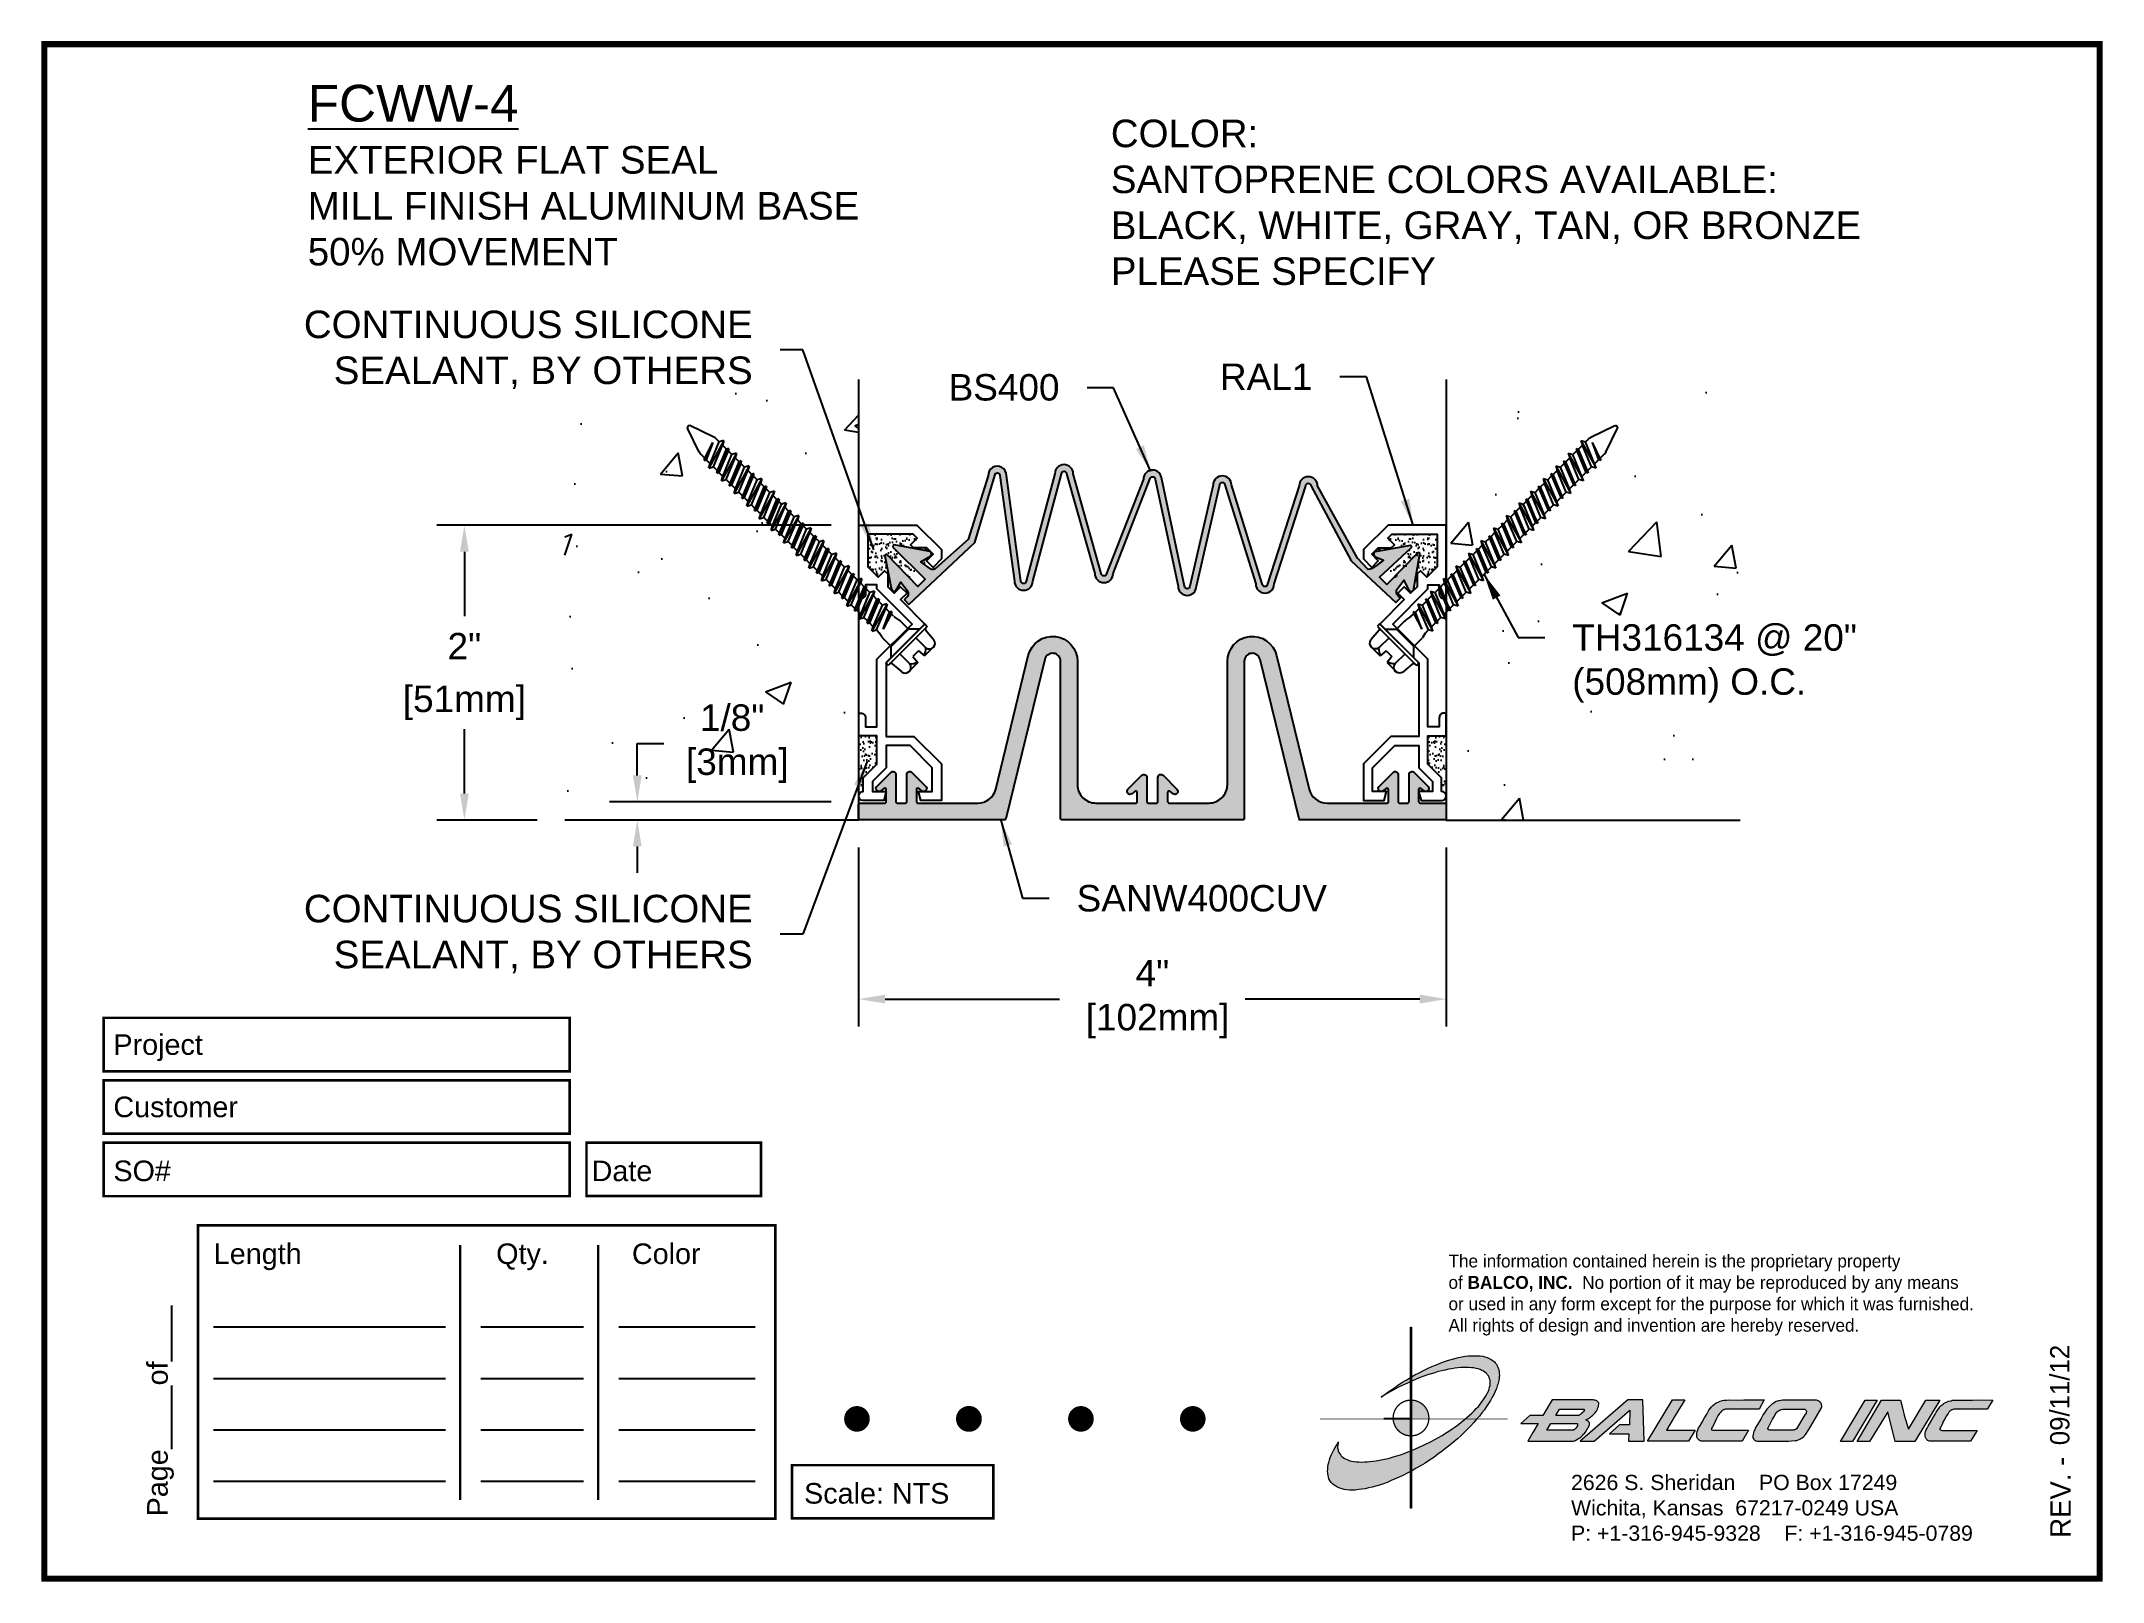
# Paper-space layout 'Layout1' of a CAD drawing. Header units: inches. Extents: x 0 to 10, y 0 to 7.5.
# The model-space entities are those that its viewports show. They can reach past a viewport. Long polylines and large blocks are cut down to what shows.
import ezdxf

# ---------------------------------------------------------------- set-up
doc = ezdxf.new("R2010")
doc.units = ezdxf.units.IN
doc.header["$MEASUREMENT"] = 0
for name, color, linetype in [('Anchors', 4, 'Continuous'), ('Border', 7, 'Continuous'), ('Conditions', 1, 'Continuous'), ('Dimensions', 3, 'Continuous'), ('Fillers', 2, 'Continuous'), ('Metals', 7, 'Continuous'), ('Text', 2, 'Continuous')]:
    doc.layers.add(name, color=color, linetype=linetype)
doc.styles.add('Arial', font='arial.ttf')
doc.styles.add('Copyright', font='ERASDEMI.TTF')
doc.dimstyles.new('Arial', dxfattribs={"dimtxt": 0.18, "dimasz": 0.18, "dimexe": 0.1875, "dimexo": 0.1875, "dimgap": 0.09, "dimtad": 0, "dimtih": 1, "dimtoh": 1, "dimdec": 4, "dimzin": 0, "dimdsep": 46, "dimlunit": 4, "dimtxsty": 'Arial', "dimcen": 0.09, "dimadec": 0, "dimazin": 0, "dimtfac": 1, "dimtdec": 4, "dimtofl": 0, "dimtmove": 0, "dimatfit": 3, "dimfxl": 0, "dimfrac": 2, "dimtolj": 1, "dimtzin": 0, "dimarcsym": 0})
pattern_1 = [(142.5, (8, 0), (0.0020473, 0.0626218), [0, -0.0494, 0, -0.05525, 0, -0.0528125]), (172.5, (8, 0), (-0.0575177, 0.0917197), [0, -0.02665, 0, -0.044525, 0, -0.0170625]), (212.5, (8.039975, 0), (-0.1012096, 0.0001839), [0, -0.01625, 0, -0.0585, 0, -0.076375]), (222.5, (8.039975, 0), (-0.097699, 0.0285245), [0, -0.008125, 0, -0.03835, 0, -0.043875])]

psp = doc.layouts.get("Layout1")

# ---------------------------------------------------------------- texts
at = {"layer": 'Border', "style": 'Arial'}
for s, p in [('Project', (0.336, 2.547)), ('Customer', (0.336, 2.244)), ('SO#', (0.336, 1.933)), ('Date', (2.661, 1.933)), ('Length', (0.824, 1.53)), ('Qty.', (2.197, 1.53)), ('Color', (2.857, 1.53)), ('Scale: NTS', (3.694, 0.365))]:
    psp.add_text(s, height=0.1, dxfattribs=at).set_placement(p)
psp.add_text('Page%%u        %%uof%%u       ', height=0.1, rotation=90, dxfattribs=at).set_placement((0.6, 0.303))
at = {"layer": 'Border', "insert": (7.423, 0.505), "char_height": 0.074, "width": 2.3438, "attachment_point": 1, "style": 'Arial'}
psp.add_mtext('2626 S. Sheridan    PO Box 17249\\PWichita, Kansas  67217-0249 USA \\PP: +1-316-945-9328    F: +1-316-945-0789', dxfattribs=at)

msp = doc.modelspace()

# ---------------------------------------------------------------- texts
at = {"layer": 'Text', "attachment_point": 1, "style": 'Arial'}
for s, insert, char_height, width in [('{\\LFCWW-4\\P\\H0.75x;\\lEXTERIOR FLAT SEAL\\PMILL FINISH ALUMINUM BASE\\P50% MOVEMENT}', (-1.75024, 5.00514), 0.25, 5.125), ('COLOR:{\\L                          \\~\\P}SANTOPRENE COLORS AVAILABLE:\\PBLACK, WHITE, GRAY, TAN, OR BRONZE\\PPLEASE SPECIFY', (3.71661, 4.76837), 0.1875, 5.2691006)]:
    msp.add_mtext(s, dxfattribs=dict(at, insert=insert, char_height=char_height, width=width))
at = {"layer": 'Text', "style": 'Arial'}
for s, insert, char_height, attachment_point in [('CONTINUOUS SILICONE\\PSEALANT, BY OTHERS', (1.27892, 3.20089), 0.1875, 6), ('\\A1;RAL1', (5.08858, 2.92791), 0.18, 9), ('\\A1;BS400', (3.36737, 2.85345), 0.18, 9), ('\\A1;TH316134 @ 20"\\P(508mm) O.C.', (6.85788, 1.33292), 0.18, 1), ('CONTINUOUS SILICONE\\PSEALANT, BY OTHERS', (1.27892, -0.77651), 0.1875, 6), ('SANW400CUV', (3.48385, -0.4424), 0.18, 1)]:
    msp.add_mtext(s, dxfattribs=dict(at, insert=insert, char_height=char_height, attachment_point=attachment_point))

# ---------------------------------------------------------------- blocks, each defined once
blk = doc.blocks.new('CADlogo')
h = blk.add_hatch(color=256)
h.paths.add_polyline_path([(0.918, 1.81), (0.909, 1.81), (0.909, 1.322), (0.918, 1.327)])
h.paths.add_polyline_path([(0.918, 1.285), (0.909, 1.281), (0.909, 1.1), (0.918, 1.1)])
h.paths.add_polyline_path([(0.918, 0.917), (0.909, 0.917), (0.909, 0.762), (0.909, 0.753), (0.91, 0.753), (0.918, 0.753)])
h.paths.add_polyline_path([(0.918, 1.091), (0.918, 1.1), (0.91, 1.1), (0.909, 1.1), (0.909, 0.917), (0.918, 0.917), (0.918, 0.919), (0.915, 0.919)])
h.paths.add_polyline_path([(0.918, 0.412), (0.909, 0.407), (0.909, 0.049), (0.918, 0.049)])
h.paths.add_polyline_path([(0.918, 0.753), (0.909, 0.753), (0.909, 0.606), (0.918, 0.609)])
h.paths.add_polyline_path([(0.918, 0.609), (0.909, 0.606), (0.909, 0.407), (0.918, 0.412)])
h.paths.add_polyline_path([(0.918, 1.327), (0.909, 1.322), (0.909, 1.281), (0.918, 1.285)])
h = blk.add_hatch(color=175)
h.paths.add_polyline_path([(0.574, 0.51), (0.543, 0.506), (0.514, 0.502), (0.487, 0.499), (0.459, 0.499), (0.432, 0.497), (0.406, 0.499), (0.382, 0.5), (0.36, 0.502), (0.338, 0.508), (0.318, 0.511), (0.298, 0.519), (0.282, 0.526), (0.265, 0.533), (0.252, 0.543), (0.24, 0.553), (0.234, 0.559), (0.229, 0.564), (0.22, 0.577), (0.212, 0.592), (0.205, 0.607), (0.203, 0.616), (0.201, 0.627), (0.199, 0.643), (0.201, 0.66), (0.201, 0.671), (0.205, 0.682), (0.207, 0.694), (0.19, 0.667), (0.176, 0.641), (0.161, 0.616), (0.148, 0.59), (0.137, 0.566), (0.128, 0.543), (0.119, 0.519), (0.113, 0.495), (0.108, 0.473), (0.104, 0.451), (0.103, 0.44), (0.103, 0.429), (0.101, 0.409), (0.103, 0.391), (0.104, 0.38), (0.106, 0.371), (0.11, 0.352), (0.115, 0.336), (0.124, 0.318), (0.13, 0.31), (0.135, 0.301), (0.143, 0.294), (0.15, 0.286), (0.165, 0.274), (0.181, 0.263), (0.199, 0.254), (0.22, 0.244), (0.242, 0.237), (0.263, 0.232), (0.289, 0.228), (0.315, 0.226), (0.342, 0.226), (0.371, 0.226), (0.402, 0.23), (0.434, 0.233), (0.467, 0.239), (0.499, 0.246), (0.534, 0.254), (0.571, 0.263), (0.606, 0.275), (0.644, 0.286), (0.682, 0.301), (0.721, 0.318), (0.759, 0.334), (0.799, 0.352), (0.841, 0.371), (0.882, 0.393), (0.909, 0.407), (0.909, 0.606), (0.884, 0.596), (0.847, 0.583), (0.81, 0.57), (0.774, 0.559), (0.739, 0.548), (0.704, 0.537), (0.671, 0.53), (0.638, 0.522), (0.606, 0.515)])
h.paths.add_polyline_path([(1.18, 0.738), (1.109, 0.698), (1.034, 0.661), (0.957, 0.627), (0.918, 0.609), (0.918, 0.412), (0.924, 0.414), (0.964, 0.438), (1.006, 0.462), (1.05, 0.489), (1.092, 0.517), (1.134, 0.544), (1.174, 0.574), (1.215, 0.603), (1.253, 0.634), (1.291, 0.663), (1.328, 0.694), (1.365, 0.725), (1.399, 0.757), (1.432, 0.788), (1.463, 0.819), (1.494, 0.85), (1.524, 0.883), (1.554, 0.917), (1.44, 0.917), (1.429, 0.908), (1.401, 0.886), (1.374, 0.864), (1.343, 0.842), (1.312, 0.822), (1.28, 0.8), (1.248, 0.778), (1.215, 0.758)])
h.paths.add_polyline_path([(1.769, 1.382), (1.767, 1.393), (1.763, 1.404), (1.758, 1.422), (1.749, 1.441), (1.743, 1.45), (1.738, 1.457), (1.73, 1.464), (1.725, 1.472), (1.709, 1.485), (1.692, 1.496), (1.674, 1.506), (1.654, 1.514), (1.632, 1.521), (1.61, 1.527), (1.584, 1.53), (1.559, 1.532), (1.531, 1.532), (1.502, 1.532), (1.471, 1.53), (1.44, 1.527), (1.407, 1.521), (1.374, 1.514), (1.339, 1.505), (1.304, 1.496), (1.268, 1.485), (1.229, 1.472), (1.191, 1.457), (1.152, 1.442), (1.114, 1.426), (1.074, 1.408), (1.034, 1.388), (0.991, 1.367), (0.951, 1.346), (0.918, 1.327), (0.918, 1.285), (0.926, 1.289), (0.964, 1.305), (1.001, 1.32), (1.037, 1.333), (1.074, 1.346), (1.109, 1.356), (1.143, 1.367), (1.178, 1.378), (1.213, 1.386), (1.246, 1.393), (1.277, 1.4), (1.31, 1.406), (1.339, 1.41), (1.368, 1.413), (1.398, 1.417), (1.425, 1.417), (1.452, 1.419), (1.476, 1.417), (1.502, 1.415), (1.524, 1.413), (1.546, 1.408), (1.566, 1.404), (1.584, 1.397), (1.602, 1.389), (1.617, 1.382), (1.632, 1.373), (1.644, 1.362), (1.65, 1.356), (1.655, 1.351), (1.665, 1.338), (1.672, 1.325), (1.677, 1.309), (1.681, 1.294), (1.683, 1.278), (1.683, 1.261), (1.683, 1.252), (1.681, 1.243), (1.677, 1.225), (1.672, 1.207), (1.665, 1.186), (1.655, 1.166), (1.644, 1.146), (1.632, 1.126), (1.619, 1.106), (1.602, 1.084), (1.586, 1.062), (1.568, 1.04), (1.548, 1.018), (1.527, 0.996), (1.504, 0.974), (1.48, 0.952), (1.456, 0.93), (1.44, 0.917), (1.554, 0.917), (1.579, 0.945), (1.602, 0.976), (1.626, 1.007), (1.648, 1.038), (1.668, 1.067), (1.687, 1.097), (1.703, 1.128), (1.719, 1.155), (1.732, 1.185), (1.743, 1.212), (1.752, 1.239), (1.758, 1.252), (1.762, 1.265), (1.767, 1.291), (1.771, 1.314), (1.771, 1.327), (1.773, 1.338), (1.771, 1.362), (1.771, 1.373)])
h.paths.add_polyline_path([(0.867, 1.296), (0.825, 1.271), (0.781, 1.243), (0.741, 1.214), (0.701, 1.186), (0.66, 1.157), (0.622, 1.128), (0.675, 1.161), (0.732, 1.194), (0.79, 1.225), (0.82, 1.239), (0.851, 1.254), (0.909, 1.281), (0.909, 1.322)])
h = blk.add_hatch(color=256)
h.paths.add_polyline_path([(1.074, 0.991), (1.07, 1.001), (1.065, 1.011), (1.059, 1.021), (1.053, 1.03), (1.046, 1.038), (1.039, 1.047), (1.031, 1.054), (1.022, 1.062), (1.014, 1.068), (1.004, 1.074), (0.995, 1.08), (0.985, 1.085), (0.975, 1.089), (0.964, 1.093), (0.954, 1.096), (0.943, 1.098), (0.932, 1.099), (0.921, 1.1), (0.918, 1.1), (0.918, 0.917), (0.94, 0.917), (1.086, 0.917), (1.087, 0.927), (1.086, 0.938), (1.085, 0.949), (1.083, 0.96), (1.081, 0.97), (1.078, 0.981)])
h.paths.add_polyline_path([(0.909, 0.917), (0.739, 0.917), (0.74, 0.91), (0.741, 0.899), (0.743, 0.888), (0.746, 0.878), (0.75, 0.867), (0.754, 0.857), (0.758, 0.847), (0.764, 0.837), (0.77, 0.828), (0.776, 0.819), (0.783, 0.811), (0.791, 0.803), (0.799, 0.795), (0.808, 0.788), (0.817, 0.782), (0.826, 0.776), (0.836, 0.771), (0.846, 0.766), (0.856, 0.762), (0.867, 0.759), (0.877, 0.757), (0.888, 0.755), (0.899, 0.753), (0.909, 0.753)])
h.paths.add_polyline_path([(0.918, 1.1), (0.91, 1.1), (0.909, 1.1), (0.909, 0.917), (0.918, 0.917)])
h = blk.add_hatch(color=256)
h.paths.add_polyline_path([(2.148, 0.874), (2.098, 0.784), (2.049, 0.7), (2.484, 0.7), (2.491, 0.702), (2.501, 0.703), (2.508, 0.705), (2.512, 0.707), (2.517, 0.711), (2.532, 0.72), (2.546, 0.729), (2.554, 0.735), (2.563, 0.74), (2.572, 0.747), (2.581, 0.757), (2.59, 0.768), (2.599, 0.777), (2.616, 0.799), (2.623, 0.811), (2.63, 0.822), (2.636, 0.833), (2.641, 0.844), (2.645, 0.855), (2.647, 0.864), (2.647, 0.879), (2.645, 0.883), (2.641, 0.886), (2.638, 0.892), (2.629, 0.899), (2.619, 0.905), (2.612, 0.91), (2.64, 0.921), (2.658, 0.936), (2.669, 0.943), (2.678, 0.95), (2.694, 0.967), (2.702, 0.976), (2.709, 0.985), (2.716, 0.994), (2.722, 1.005), (2.727, 1.014), (2.731, 1.025), (2.735, 1.038), (2.736, 1.049), (2.738, 1.062), (2.738, 1.073), (2.733, 1.082), (2.727, 1.088), (2.72, 1.093), (2.713, 1.097), (2.704, 1.099), (2.694, 1.1), (2.685, 1.102), (2.674, 1.102), (2.285, 1.102), (2.195, 0.952), (2.069, 0.952), (1.981, 0.874)])
h.paths.add_polyline_path([(2.274, 0.874), (2.53, 0.874), (2.534, 0.865), (2.532, 0.852), (2.524, 0.841), (2.515, 0.828), (2.505, 0.815), (2.493, 0.81), (2.49, 0.808), (2.235, 0.808)], flags=16)
h.paths.add_polyline_path([(2.321, 0.952), (2.356, 1.014), (2.587, 1.014), (2.592, 1.014), (2.597, 1.014), (2.597, 1.003), (2.59, 0.991), (2.583, 0.98), (2.569, 0.966), (2.555, 0.958), (2.546, 0.952), (2.535, 0.952)], flags=16)
h.paths.add_polyline_path([(3.04, 1.002), (3.036, 0.859), (2.941, 0.859), (2.844, 0.773), (3.031, 0.773), (3.027, 0.7), (3.181, 0.7), (3.168, 1.102), (3.02, 1.102), (2.557, 0.7), (2.694, 0.7)])
h.paths.add_polyline_path([(3.214, 0.7), (3.611, 0.7), (3.675, 0.808), (3.397, 0.808), (3.441, 0.881), (3.483, 0.952), (3.574, 1.102), (3.454, 1.102)])
h.paths.add_polyline_path([(3.788, 0.965), (3.766, 0.927), (3.743, 0.885), (3.721, 0.846), (3.71, 0.83), (3.702, 0.811), (3.697, 0.795), (3.693, 0.778), (3.691, 0.769), (3.691, 0.76), (3.691, 0.749), (3.693, 0.74), (3.7, 0.727), (3.708, 0.716), (3.711, 0.714), (3.724, 0.705), (3.733, 0.702), (3.744, 0.702), (3.757, 0.7), (3.774, 0.7), (4.134, 0.7), (4.196, 0.808), (3.854, 0.808), (3.841, 0.808), (3.833, 0.816), (3.836, 0.826), (3.843, 0.841), (3.856, 0.864), (3.869, 0.892), (3.883, 0.921), (3.898, 0.949), (3.914, 0.972), (3.924, 0.983), (3.931, 0.992), (3.943, 1.002), (3.954, 1.008), (3.969, 1.011), (4.297, 1.011), (4.346, 1.102), (4.238, 1.102), (4.15, 1.102), (4.075, 1.1), (3.997, 1.102), (3.982, 1.1), (3.968, 1.1), (3.955, 1.099), (3.942, 1.097), (3.92, 1.089), (3.9, 1.082), (3.889, 1.078), (3.88, 1.073), (3.863, 1.062), (3.849, 1.049), (3.834, 1.035), (3.821, 1.018), (3.81, 1.002), (3.799, 0.983)])
h.paths.add_polyline_path([(4.509, 1.097), (4.496, 1.095), (4.485, 1.093), (4.476, 1.089), (4.465, 1.086), (4.447, 1.077), (4.43, 1.066), (4.421, 1.06), (4.414, 1.055), (4.399, 1.04), (4.386, 1.025), (4.372, 1.011), (4.361, 0.994), (4.35, 0.976), (4.337, 0.96), (4.317, 0.923), (4.297, 0.888), (4.275, 0.855), (4.26, 0.828), (4.255, 0.813), (4.247, 0.799), (4.244, 0.784), (4.242, 0.777), (4.24, 0.769), (4.238, 0.753), (4.238, 0.735), (4.246, 0.722), (4.251, 0.714), (4.253, 0.713), (4.257, 0.711), (4.262, 0.705), (4.269, 0.703), (4.278, 0.702), (4.289, 0.7), (4.564, 0.7), (4.571, 0.7), (4.584, 0.702), (4.613, 0.703), (4.648, 0.707), (4.664, 0.709), (4.677, 0.713), (4.686, 0.716), (4.694, 0.722), (4.705, 0.727), (4.717, 0.735), (4.73, 0.744), (4.741, 0.755), (4.752, 0.769), (4.781, 0.815), (4.833, 0.903), (4.906, 1.025), (4.908, 1.035), (4.908, 1.046), (4.906, 1.051), (4.906, 1.057), (4.9, 1.069), (4.893, 1.08), (4.889, 1.082), (4.888, 1.086), (4.88, 1.089), (4.873, 1.093), (4.866, 1.097), (4.856, 1.1), (4.846, 1.1), (4.844, 1.1), (4.73, 1.1), (4.626, 1.1), (4.58, 1.1), (4.542, 1.099), (4.524, 1.099)])
h.paths.add_polyline_path([(4.527, 1.011), (4.54, 1.011), (4.745, 1.011), (4.752, 1.003), (4.758, 0.998), (4.758, 0.985), (4.756, 0.98), (4.754, 0.974), (4.749, 0.965), (4.743, 0.956), (4.734, 0.941), (4.663, 0.821), (4.648, 0.812), (4.639, 0.81), (4.633, 0.808), (4.622, 0.808), (4.61, 0.808), (4.416, 0.808), (4.398, 0.808), (4.39, 0.813), (4.387, 0.813), (4.385, 0.819), (4.378, 0.825), (4.385, 0.832), (4.408, 0.877), (4.428, 0.914), (4.447, 0.945), (4.454, 0.96), (4.461, 0.971), (4.474, 0.986), (4.487, 0.996), (4.496, 1.002), (4.508, 1.009), (4.516, 1.009)], flags=16)
h.paths.add_polyline_path([(5.089, 0.698), (5.206, 0.698), (5.445, 1.1), (5.33, 1.099)])
h.paths.add_polyline_path([(5.489, 1.099), (5.252, 0.698), (5.37, 0.698), (5.548, 0.987), (5.621, 0.698), (5.811, 0.698), (6.055, 1.099), (5.919, 1.1), (5.749, 0.817), (5.709, 0.954), (5.691, 1.024), (5.672, 1.099)])
h.paths.add_polyline_path([(6.086, 1.06), (6.069, 1.047), (6.056, 1.035), (6.044, 1.018), (6.031, 1.002), (6.02, 0.983), (6.009, 0.965), (5.987, 0.925), (5.965, 0.885), (5.941, 0.846), (5.932, 0.828), (5.923, 0.811), (5.917, 0.795), (5.914, 0.778), (5.912, 0.769), (5.912, 0.758), (5.914, 0.749), (5.916, 0.738), (5.921, 0.725), (5.928, 0.716), (5.936, 0.709), (5.945, 0.705), (5.954, 0.702), (5.965, 0.7), (5.98, 0.7), (5.994, 0.7), (6.355, 0.7), (6.419, 0.806), (6.073, 0.806), (6.056, 0.811), (6.056, 0.821), (6.056, 0.826), (6.064, 0.841), (6.077, 0.864), (6.089, 0.892), (6.104, 0.919), (6.119, 0.947), (6.135, 0.972), (6.144, 0.983), (6.153, 0.992), (6.163, 1), (6.166, 1.003), (6.172, 1.005), (6.178, 1.008), (6.19, 1.011), (6.517, 1.011), (6.569, 1.1), (6.459, 1.102), (6.373, 1.1), (6.296, 1.1), (6.217, 1.1), (6.203, 1.1), (6.19, 1.099), (6.175, 1.099), (6.164, 1.095), (6.141, 1.089), (6.12, 1.082), (6.111, 1.077), (6.102, 1.073)])
blk.add_hatch(color=256).paths.add_polyline_path([(0.918, 0.609), (0.909, 0.606), (0.909, 0.407), (0.918, 0.412)])
for q in [(0.65, 0.917), (0.909, 0.648)]:
    blk.add_line((0.909, 0.917), q)
at = {"color": 7, "lineweight": 0}
for points in [[(0.909, 1.81), (0.918, 1.81), (0.918, 0.049), (0.909, 0.049), (0.909, 1.81)], [(2.738, 1.073), (2.733, 1.082), (2.727, 1.088), (2.72, 1.093), (2.713, 1.097), (2.704, 1.099), (2.694, 1.1), (2.685, 1.102), (2.674, 1.102), (2.285, 1.102), (2.195, 0.952), (2.069, 0.952), (1.981, 0.874), (2.148, 0.874), (2.098, 0.784), (2.049, 0.7), (2.484, 0.7), (2.491, 0.702), (2.501, 0.703), (2.508, 0.705), (2.512, 0.707), (2.517, 0.711), (2.532, 0.72), (2.546, 0.729), (2.554, 0.735), (2.563, 0.74), (2.572, 0.747), (2.581, 0.757), (2.59, 0.768), (2.599, 0.777), (2.616, 0.799), (2.623, 0.811), (2.63, 0.822), (2.636, 0.833), (2.641, 0.844), (2.645, 0.855), (2.647, 0.864), (2.647, 0.874), (2.647, 0.879), (2.645, 0.883), (2.641, 0.886), (2.638, 0.892), (2.629, 0.899), (2.619, 0.905), (2.612, 0.91), (2.64, 0.921), (2.658, 0.936), (2.669, 0.943), (2.678, 0.95), (2.694, 0.967), (2.702, 0.976), (2.709, 0.985), (2.716, 0.994), (2.722, 1.005), (2.727, 1.014), (2.731, 1.025), (2.735, 1.038), (2.736, 1.049), (2.738, 1.062), (2.738, 1.073), (2.738, 1.073)], [(2.587, 0.985), (2.583, 0.98), (2.572, 0.969), (2.565, 0.963), (2.555, 0.958), (2.546, 0.952), (2.535, 0.952), (2.321, 0.952), (2.356, 1.014), (2.587, 1.014), (2.592, 1.014), (2.594, 1.014), (2.596, 1.013), (2.597, 1.011), (2.597, 1.005), (2.596, 1), (2.59, 0.991), (2.587, 0.985), (2.587, 0.985)], [(3.027, 0.7), (3.181, 0.7), (3.168, 1.102), (3.02, 1.102), (2.557, 0.7), (2.694, 0.7), (3.04, 1.002), (3.036, 0.859), (3.038, 0.859), (2.941, 0.859), (2.844, 0.773), (3.031, 0.773), (3.027, 0.7), (3.027, 0.7)], [(3.214, 0.7), (3.454, 1.102), (3.574, 1.102), (3.483, 0.952), (3.441, 0.881), (3.397, 0.808), (3.675, 0.808), (3.611, 0.7), (3.214, 0.7), (3.214, 0.7)], [(3.969, 1.011), (3.96, 1.009), (3.955, 1.007), (3.949, 1.005), (3.946, 1.003), (3.94, 1), (3.931, 0.992), (3.924, 0.983), (3.914, 0.972), (3.898, 0.949), (3.883, 0.921), (3.869, 0.892), (3.856, 0.864), (3.843, 0.841), (3.836, 0.826), (3.834, 0.821), (3.834, 0.817), (3.836, 0.813), (3.839, 0.81), (3.847, 0.808), (3.854, 0.808), (4.196, 0.808), (4.134, 0.7), (3.774, 0.7), (3.757, 0.7), (3.744, 0.702), (3.733, 0.702), (3.724, 0.705), (3.715, 0.711), (3.711, 0.713), (3.708, 0.716), (3.7, 0.727), (3.693, 0.74), (3.691, 0.749), (3.691, 0.76), (3.691, 0.769), (3.693, 0.778), (3.697, 0.795), (3.702, 0.811), (3.71, 0.83), (3.721, 0.846), (3.743, 0.885), (3.766, 0.927), (3.788, 0.965), (3.799, 0.983), (3.81, 1.002), (3.821, 1.018), (3.834, 1.035), (3.849, 1.049), (3.863, 1.062), (3.88, 1.073), (3.889, 1.078), (3.9, 1.082), (3.92, 1.089), (3.942, 1.097), (3.955, 1.099), (3.968, 1.1), (3.982, 1.1), (3.997, 1.102), (4.075, 1.1), (4.15, 1.102), (4.238, 1.102), (4.346, 1.102), (4.297, 1.011), (3.969, 1.011), (3.969, 1.011)], [(4.846, 1.1), (4.844, 1.1), (4.73, 1.1), (4.626, 1.1), (4.58, 1.1), (4.542, 1.099), (4.524, 1.099), (4.509, 1.097), (4.496, 1.095), (4.485, 1.093), (4.476, 1.089), (4.465, 1.086), (4.447, 1.077), (4.43, 1.066), (4.421, 1.06), (4.414, 1.055), (4.399, 1.04), (4.386, 1.025), (4.372, 1.011), (4.361, 0.994), (4.35, 0.976), (4.337, 0.96), (4.317, 0.923), (4.297, 0.888), (4.275, 0.855), (4.26, 0.828), (4.255, 0.813), (4.247, 0.799), (4.244, 0.784), (4.242, 0.777), (4.24, 0.769), (4.238, 0.753), (4.238, 0.735), (4.246, 0.722), (4.251, 0.714), (4.253, 0.713), (4.257, 0.711), (4.262, 0.705), (4.269, 0.703), (4.278, 0.702), (4.289, 0.7), (4.564, 0.7), (4.571, 0.7), (4.584, 0.702), (4.613, 0.703), (4.648, 0.707), (4.664, 0.709), (4.677, 0.713), (4.686, 0.716), (4.694, 0.722), (4.705, 0.727), (4.717, 0.735), (4.73, 0.744), (4.741, 0.755), (4.752, 0.769), (4.781, 0.815), (4.833, 0.903), (4.906, 1.025), (4.908, 1.035), (4.908, 1.046), (4.906, 1.051), (4.906, 1.057), (4.9, 1.069), (4.897, 1.075), (4.893, 1.08), (4.889, 1.082), (4.888, 1.086), (4.88, 1.089), (4.873, 1.093), (4.866, 1.097), (4.856, 1.1), (4.846, 1.1), (4.846, 1.1)], [(4.734, 0.941), (4.663, 0.821), (4.653, 0.815), (4.646, 0.811), (4.639, 0.81), (4.633, 0.808), (4.622, 0.808), (4.61, 0.808), (4.416, 0.808), (4.403, 0.808), (4.396, 0.81), (4.39, 0.813), (4.388, 0.813), (4.386, 0.815), (4.385, 0.819), (4.383, 0.821), (4.383, 0.826), (4.383, 0.83), (4.385, 0.832), (4.408, 0.877), (4.428, 0.914), (4.447, 0.945), (4.454, 0.96), (4.461, 0.971), (4.471, 0.982), (4.478, 0.989), (4.487, 0.996), (4.496, 1.002), (4.505, 1.007), (4.511, 1.009), (4.516, 1.009), (4.527, 1.011), (4.54, 1.011), (4.743, 1.011), (4.749, 1.007), (4.752, 1.003), (4.756, 1), (4.758, 0.994), (4.758, 0.985), (4.756, 0.98), (4.754, 0.974), (4.749, 0.965), (4.743, 0.956), (4.734, 0.941), (4.734, 0.941)], [(5.089, 0.698), (5.33, 1.099), (5.445, 1.1), (5.206, 0.698), (5.091, 0.698), (5.089, 0.698), (5.089, 0.698)], [(5.811, 0.698), (5.621, 0.698), (5.548, 0.987), (5.37, 0.698), (5.252, 0.698), (5.489, 1.099), (5.672, 1.099), (5.691, 1.024), (5.709, 0.954), (5.749, 0.817), (5.919, 1.1), (6.055, 1.099), (5.811, 0.698), (5.811, 0.698)], [(6.19, 1.011), (6.181, 1.009), (6.175, 1.007), (6.172, 1.005), (6.166, 1.003), (6.163, 1), (6.153, 0.992), (6.144, 0.983), (6.135, 0.972), (6.119, 0.947), (6.104, 0.919), (6.089, 0.892), (6.077, 0.864), (6.064, 0.841), (6.056, 0.826), (6.056, 0.821), (6.056, 0.815), (6.058, 0.811), (6.062, 0.81), (6.067, 0.808), (6.077, 0.806), (6.419, 0.806), (6.355, 0.7), (5.994, 0.7), (5.98, 0.7), (5.965, 0.7), (5.954, 0.702), (5.945, 0.705), (5.936, 0.709), (5.932, 0.713), (5.928, 0.716), (5.921, 0.725), (5.916, 0.738), (5.914, 0.749), (5.912, 0.758), (5.912, 0.769), (5.914, 0.778), (5.917, 0.795), (5.923, 0.811), (5.932, 0.828), (5.941, 0.846), (5.965, 0.885), (5.987, 0.925), (6.009, 0.965), (6.02, 0.983), (6.031, 1.002), (6.044, 1.018), (6.056, 1.035), (6.069, 1.047), (6.086, 1.06), (6.102, 1.073), (6.111, 1.077), (6.12, 1.082), (6.141, 1.089), (6.164, 1.095), (6.175, 1.099), (6.19, 1.099), (6.203, 1.1), (6.217, 1.1), (6.296, 1.1), (6.373, 1.1), (6.459, 1.102), (6.569, 1.1), (6.517, 1.011), (6.19, 1.011), (6.19, 1.011)], [(2.484, 0.808), (2.235, 0.808), (2.274, 0.874), (2.524, 0.874), (2.53, 0.872), (2.532, 0.87), (2.533, 0.866), (2.533, 0.863), (2.532, 0.852), (2.524, 0.841), (2.515, 0.828), (2.506, 0.817), (2.501, 0.813), (2.493, 0.81), (2.49, 0.808), (2.486, 0.808), (2.484, 0.808), (2.484, 0.808)]]:
    blk.add_lwpolyline(points, dxfattribs=at)
at = {"color": 175, "lineweight": 0}
blk.add_lwpolyline([(1.758, 1.422), (1.763, 1.404), (1.767, 1.393), (1.769, 1.382), (1.771, 1.373), (1.771, 1.362), (1.773, 1.338), (1.771, 1.327), (1.771, 1.314), (1.767, 1.291), (1.762, 1.265), (1.758, 1.252), (1.752, 1.239), (1.743, 1.212), (1.732, 1.185), (1.719, 1.155), (1.703, 1.128), (1.687, 1.097), (1.668, 1.067), (1.648, 1.038), (1.626, 1.007), (1.602, 0.976), (1.579, 0.945), (1.551, 0.914), (1.524, 0.883), (1.494, 0.85), (1.463, 0.819), (1.432, 0.788), (1.399, 0.757), (1.365, 0.725), (1.328, 0.694), (1.291, 0.663), (1.253, 0.634), (1.215, 0.603), (1.174, 0.574), (1.134, 0.544), (1.092, 0.517), (1.05, 0.489), (1.006, 0.462), (0.964, 0.438), (0.924, 0.414), (0.882, 0.393), (0.841, 0.371), (0.799, 0.352), (0.759, 0.334), (0.721, 0.318), (0.682, 0.301), (0.644, 0.286), (0.606, 0.275), (0.571, 0.263), (0.534, 0.254), (0.499, 0.246), (0.467, 0.239), (0.434, 0.233), (0.402, 0.23), (0.371, 0.226), (0.342, 0.226), (0.315, 0.226), (0.289, 0.228), (0.263, 0.232), (0.242, 0.237), (0.22, 0.244), (0.199, 0.254), (0.181, 0.263), (0.165, 0.274), (0.15, 0.286), (0.143, 0.294), (0.135, 0.301), (0.13, 0.31), (0.124, 0.318), (0.115, 0.336), (0.11, 0.352), (0.106, 0.371), (0.104, 0.38), (0.103, 0.391), (0.101, 0.409), (0.103, 0.429), (0.103, 0.44), (0.104, 0.451), (0.108, 0.473), (0.113, 0.495), (0.119, 0.519), (0.128, 0.543), (0.137, 0.566), (0.148, 0.59), (0.161, 0.616), (0.176, 0.641), (0.19, 0.667), (0.207, 0.694), (0.205, 0.682), (0.201, 0.671), (0.201, 0.66), (0.199, 0.649), (0.199, 0.638), (0.201, 0.627), (0.203, 0.616), (0.205, 0.607), (0.212, 0.592), (0.22, 0.577), (0.229, 0.564), (0.234, 0.559), (0.24, 0.553), (0.252, 0.543), (0.265, 0.533), (0.282, 0.526), (0.298, 0.519), (0.318, 0.511), (0.338, 0.508), (0.36, 0.502), (0.382, 0.5), (0.406, 0.499), (0.432, 0.497), (0.459, 0.499), (0.487, 0.499), (0.514, 0.502), (0.543, 0.506), (0.574, 0.51), (0.606, 0.515), (0.638, 0.522), (0.671, 0.53), (0.704, 0.537), (0.739, 0.548), (0.774, 0.559), (0.81, 0.57), (0.847, 0.583), (0.884, 0.596), (0.92, 0.61), (0.957, 0.627), (1.034, 0.661), (1.109, 0.698), (1.18, 0.738), (1.215, 0.758), (1.248, 0.778), (1.28, 0.8), (1.312, 0.822), (1.343, 0.842), (1.374, 0.864), (1.401, 0.886), (1.429, 0.908), (1.456, 0.93), (1.48, 0.952), (1.504, 0.974), (1.527, 0.996), (1.548, 1.018), (1.568, 1.04), (1.586, 1.062), (1.602, 1.084), (1.619, 1.106), (1.632, 1.126), (1.644, 1.146), (1.655, 1.166), (1.665, 1.186), (1.672, 1.207), (1.677, 1.225), (1.681, 1.243), (1.683, 1.252), (1.683, 1.261), (1.683, 1.278), (1.681, 1.294), (1.677, 1.309), (1.672, 1.325), (1.665, 1.338), (1.655, 1.351), (1.65, 1.356), (1.644, 1.362), (1.632, 1.373), (1.617, 1.382), (1.602, 1.389), (1.584, 1.397), (1.566, 1.404), (1.546, 1.408), (1.524, 1.413), (1.502, 1.415), (1.476, 1.417), (1.452, 1.419), (1.425, 1.417), (1.398, 1.417), (1.368, 1.413), (1.339, 1.41), (1.31, 1.406), (1.277, 1.4), (1.246, 1.393), (1.213, 1.386), (1.178, 1.378), (1.143, 1.367), (1.109, 1.356), (1.074, 1.346), (1.037, 1.333), (1.001, 1.32), (0.964, 1.305), (0.926, 1.289), (0.851, 1.254), (0.82, 1.239), (0.79, 1.225), (0.732, 1.194), (0.675, 1.161), (0.622, 1.128), (0.66, 1.157), (0.701, 1.186), (0.741, 1.214), (0.781, 1.243), (0.825, 1.271), (0.867, 1.296), (0.909, 1.322), (0.951, 1.346), (0.991, 1.367), (1.034, 1.388), (1.074, 1.408), (1.114, 1.426), (1.152, 1.442), (1.191, 1.457), (1.229, 1.472), (1.268, 1.485), (1.304, 1.496), (1.339, 1.505), (1.374, 1.514), (1.407, 1.521), (1.44, 1.527), (1.471, 1.53), (1.502, 1.532), (1.531, 1.532), (1.559, 1.532), (1.584, 1.53), (1.61, 1.527), (1.632, 1.521), (1.654, 1.514), (1.674, 1.506), (1.692, 1.496), (1.709, 1.485), (1.725, 1.472), (1.73, 1.464), (1.738, 1.457), (1.743, 1.45), (1.749, 1.441), (1.758, 1.422), (1.758, 1.422)], dxfattribs=at)
at = {"color": 7, "lineweight": 0, "const_width": 0.0128}
blk.add_lwpolyline([(1.087, 0.927), (1.086, 0.938), (1.085, 0.949), (1.083, 0.96), (1.081, 0.97), (1.078, 0.981), (1.074, 0.991), (1.07, 1.001), (1.065, 1.011), (1.059, 1.021), (1.053, 1.03), (1.046, 1.038), (1.039, 1.047), (1.031, 1.054), (1.022, 1.062), (1.014, 1.068), (1.004, 1.074), (0.995, 1.08), (0.985, 1.085), (0.975, 1.089), (0.964, 1.093), (0.954, 1.096), (0.943, 1.098), (0.932, 1.099), (0.921, 1.1), (0.91, 1.1), (0.899, 1.1), (0.888, 1.099), (0.877, 1.097), (0.867, 1.094), (0.856, 1.091), (0.846, 1.087), (0.836, 1.082), (0.826, 1.077), (0.817, 1.071), (0.808, 1.065), (0.799, 1.058), (0.791, 1.05), (0.783, 1.043), (0.776, 1.034), (0.77, 1.025), (0.764, 1.016), (0.758, 1.006), (0.754, 0.996), (0.75, 0.986), (0.746, 0.976), (0.743, 0.965), (0.741, 0.954), (0.74, 0.943), (0.739, 0.932), (0.739, 0.921), (0.74, 0.91), (0.741, 0.899), (0.743, 0.888), (0.746, 0.878), (0.75, 0.867), (0.754, 0.857), (0.758, 0.847), (0.764, 0.837), (0.77, 0.828), (0.776, 0.819), (0.783, 0.811), (0.791, 0.803), (0.799, 0.795), (0.808, 0.788), (0.817, 0.782), (0.826, 0.776), (0.836, 0.771), (0.846, 0.766), (0.856, 0.762), (0.867, 0.759), (0.877, 0.757), (0.888, 0.755), (0.899, 0.753), (0.91, 0.753), (0.921, 0.753), (0.932, 0.754), (0.943, 0.756), (0.954, 0.758), (0.964, 0.761), (0.975, 0.764), (0.985, 0.769), (0.995, 0.773), (1.004, 0.779), (1.014, 0.785), (1.022, 0.792), (1.031, 0.799), (1.039, 0.807), (1.046, 0.815), (1.053, 0.824), (1.059, 0.833), (1.065, 0.842), (1.07, 0.852), (1.074, 0.862), (1.078, 0.872), (1.081, 0.883), (1.083, 0.894), (1.085, 0.905), (1.086, 0.916), (1.087, 0.927)], dxfattribs=at)
at = {"color": 7, "lineweight": 0}
blk.add_lwpolyline([(1.853, 0.917, 0.0091, 0.0091, 0), (0.029, 0.917, 0.00366, 0.00366, 0), (0.029, 0.917, 0.00366, 0.00366, 0)], format="xyseb", dxfattribs=at)
blk = doc.blocks.new('ACADlogo')
blk.add_blockref('CADlogo', (-0.011, 7.152))
blk = doc.blocks.new('RevisionTag')
at = {"style": 'Copyright', "flags": 4}
blk.add_attdef('REVISIONDATE', (-0.147, 0.648), '', height=0.0938, rotation=90, dxfattribs=at)
at = {"layer": 'Border', "style": 'Copyright'}
blk.add_text('REV. -', height=0.1, rotation=90, dxfattribs=at).set_placement((-0.14, 0.199))
blk = doc.blocks.new('COPYRIGHTNOTE')
at = {"insert": (-3.166, 1.576), "char_height": 0.0625, "width": 50.295, "attachment_point": 1, "style": 'Copyright'}
blk.add_mtext('The information contained herein is the proprietary property\\Pof {\\fEras Bold ITC|b0|i0|c0|p34;BALCO, INC.}  No portion of it may be reproduced by any means\\Por used in any form except for the purpose for which it was furnished.\\PAll rights of design and invention are hereby reserved.', dxfattribs=at)
blk = doc.blocks.new('*D3')
at = {"layer": 'Defpoints', "color": 0}
for p in [(2, 0), (6, 0), (2, -1.219)]:
    blk.add_point(p, dxfattribs=at)
at = {"layer": 'Dimensions', "color": 0, "lineweight": -2}
for p, q in [((2, -0.188), (2, -1.406)), ((6, -0.188), (6, -1.406)), ((2.18, -1.219), (3.368, -1.219)), ((5.82, -1.219), (4.632, -1.219))]:
    blk.add_line(p, q, dxfattribs=at)
at = {"layer": 'Dimensions', "color": 0}
for points in [[(2.18, -1.189), (2.18, -1.249), (2, -1.219)], [(5.82, -1.189), (5.82, -1.249), (6, -1.219)]]:
    blk.add_solid(points, dxfattribs=at)
at = {"layer": 'Dimensions', "color": 0, "insert": (4, -1.219), "char_height": 0.18, "attachment_point": 5, "style": 'Arial'}
blk.add_mtext('\\A1;4"\\P [102mm]', dxfattribs=at)
blk = doc.blocks.new('*D4')
at = {"layer": 'Defpoints', "color": 0}
for p in [(2, 2.007), (-0.684, 0), (0, 0)]:
    blk.add_point(p, dxfattribs=at)
at = {"layer": 'Dimensions', "color": 0, "lineweight": -2}
for p, q in [((1.812, 2.007), (-0.872, 2.007)), ((-0.684, 1.827), (-0.684, 1.389)), ((-0.684, 0.18), (-0.684, 0.618)), ((-0.188, 0), (-0.872, 0))]:
    blk.add_line(p, q, dxfattribs=at)
at = {"layer": 'Dimensions', "color": 0}
for points in [[(-0.714, 1.827), (-0.654, 1.827), (-0.684, 2.007)], [(-0.714, 0.18), (-0.654, 0.18), (-0.684, 0)]]:
    blk.add_solid(points, dxfattribs=at)
at = {"layer": 'Dimensions', "color": 0, "char_height": 0.18, "attachment_point": 5, "style": 'Arial'}
for s, insert in [('\\A1;2"', (-0.684, 1.184)), ('\\A1;[51mm]', (-0.684, 0.798))]:
    blk.add_mtext(s, dxfattribs=dict(at, insert=insert))
blk = doc.blocks.new('A$CB0F2')
blk.add_lwpolyline([(0.029, 0.002, -0.958439), (0.032, 0.064), (0.032, 0.158), (0.125, 0.251), (0.125, 0.442), (0.001, 0.442), (0.001, 0.597), (0.017, 0.597, -0.414214), (0.048, 0.566), (0.048, 0.504), (0.125, 0.504), (0.125, 0.965), (0.364, 1.204), (0.125, 1.444), (0.125, 1.471), (0.048, 1.471), (0.048, 1.409, -0.414214), (0.017, 1.378), (0.001, 1.378), (0.001, 1.877), (0.397, 1.877), (0.564, 1.711), (0.564, 1.647), (0.507, 1.59), (0.463, 1.634), (0.508, 1.679), (0.464, 1.723), (0.375, 1.722), (0.354, 1.744), (0.398, 1.788), (0.371, 1.815), (0.063, 1.815), (0.063, 1.594), (0.133, 1.523), (0.177, 1.567), (0.199, 1.545), (0.199, 1.457), (0.243, 1.414), (0.286, 1.457), (0.33, 1.414), (0.286, 1.37), (0.452, 1.204), (0.187, 0.939), (0.187, 0.439), (0.377, 0.439), (0.564, 0.252), (0.564, 0.002), (0.423, 0.002), (0.407, 0.064), (0.502, 0.064), (0.502, 0.226), (0.351, 0.377), (0.187, 0.377), (0.187, 0.225), (0.094, 0.132), (0.094, 0.064), (0.189, 0.064), (0.172, 0.002), (0.029, 0.002)], format="xyb")
blk = doc.blocks.new('ral1')
blk.add_blockref('A$CB0F2', (-0.029, -0.002))
blk = doc.blocks.new('Th316134')
for p, q in [((-0.097, 1.877), (-0.027, 1.877)), ((-0.023, 1.833), (-0.027, 1.877)), ((0.023, 1.833), (0.027, 1.877)), ((0.027, 1.877), (0.097, 1.877)), ((-0.157, 1.75), (-0.157, 1.769)), ((-0.157, 1.769), (0.157, 1.769)), ((-0.135, 1.779), (-0.129, 1.85)), ((-0.065, 1.769), (-0.065, 1.85)), ((-0.023, 1.833), (0.023, 1.833)), ((0.064, 1.769), (0.064, 1.85)), ((0.135, 1.779), (0.129, 1.85)), ((0.157, 1.769), (0.157, 1.75)), ((-0.157, 1.75), (0.157, 1.75)), ((-0.115, 1.75), (-0.07, 1.705)), ((-0.07, 1.705), (-0.07, 1.638)), ((-0.07, 1.705), (0.07, 1.705)), ((0.115, 1.75), (0.07, 1.705)), ((0.07, 1.705), (0.07, 1.638)), ((-0.086, 1.516), (0.086, 1.566)), ((-0.086, 1.516), (-0.062, 1.529)), ((-0.074, 1.566), (0.032, 1.603)), ((-0.074, 1.566), (-0.062, 1.573)), ((-0.074, 1.566), (-0.062, 1.56)), ((-0.069, 1.628), (-0.063, 1.602)), ((-0.062, 1.573), (0.032, 1.603)), ((0.032, 1.603), (-0.062, 1.56)), ((-0.062, 1.593), (-0.062, 1.573)), ((0.062, 1.579), (-0.062, 1.529)), ((-0.062, 1.56), (-0.062, 1.529)), ((0.062, 1.553), (-0.062, 1.503)), ((0.062, 1.593), (0.062, 1.579)), ((0.086, 1.566), (0.062, 1.579)), ((0.086, 1.566), (0.062, 1.553)), ((0.062, 1.553), (0.062, 1.522)), ((0.069, 1.628), (0.063, 1.602)), ((-0.086, 1.516), (-0.062, 1.503)), ((-0.086, 1.414), (0.086, 1.465)), ((-0.086, 1.414), (-0.062, 1.427)), ((-0.086, 1.414), (-0.062, 1.401)), ((-0.074, 1.465), (0.074, 1.516)), ((-0.074, 1.465), (-0.062, 1.471)), ((-0.074, 1.465), (-0.062, 1.459)), ((-0.074, 1.363), (0.074, 1.414)), ((-0.062, 1.471), (0.062, 1.522)), ((0.062, 1.509), (-0.062, 1.459)), ((-0.062, 1.503), (-0.062, 1.471)), ((0.062, 1.478), (-0.062, 1.427)), ((-0.062, 1.459), (-0.062, 1.427)), ((0.062, 1.452), (-0.062, 1.401)), ((-0.062, 1.369), (0.062, 1.42)), ((0.062, 1.408), (-0.062, 1.357)), ((0.074, 1.516), (0.062, 1.522)), ((0.074, 1.516), (0.062, 1.509)), ((0.062, 1.509), (0.062, 1.478)), ((0.086, 1.465), (0.062, 1.478)), ((0.086, 1.465), (0.062, 1.452)), ((0.062, 1.452), (0.062, 1.42)), ((0.074, 1.414), (0.062, 1.42)), ((0.074, 1.414), (0.062, 1.408)), ((0.062, 1.408), (0.062, 1.376)), ((-0.086, 1.313), (0.086, 1.363)), ((-0.086, 1.313), (-0.062, 1.325)), ((-0.086, 1.313), (-0.062, 1.3)), ((-0.074, 1.363), (-0.062, 1.369)), ((-0.074, 1.363), (-0.062, 1.357)), ((-0.074, 1.262), (0.074, 1.313)), ((-0.062, 1.401), (-0.062, 1.369)), ((0.062, 1.376), (-0.062, 1.325)), ((-0.062, 1.357), (-0.062, 1.325)), ((0.062, 1.35), (-0.062, 1.3)), ((-0.062, 1.268), (0.062, 1.319)), ((0.062, 1.306), (-0.062, 1.256)), ((-0.062, 1.3), (-0.062, 1.268)), ((0.086, 1.363), (0.062, 1.376)), ((0.086, 1.363), (0.062, 1.35)), ((0.062, 1.35), (0.062, 1.319)), ((0.074, 1.313), (0.062, 1.319)), ((0.074, 1.313), (0.062, 1.306)), ((0.062, 1.306), (0.062, 1.275)), ((-0.086, 1.211), (0.086, 1.262)), ((-0.086, 1.211), (-0.062, 1.224)), ((-0.086, 1.211), (-0.062, 1.198)), ((-0.074, 1.262), (-0.062, 1.268)), ((-0.074, 1.262), (-0.062, 1.256)), ((-0.074, 1.16), (0.074, 1.211)), ((0.062, 1.275), (-0.062, 1.224)), ((-0.062, 1.256), (-0.062, 1.224)), ((0.062, 1.249), (-0.062, 1.198)), ((-0.062, 1.166), (0.062, 1.217)), ((0.062, 1.205), (-0.062, 1.154)), ((-0.062, 1.198), (-0.062, 1.166)), ((0.086, 1.262), (0.062, 1.275)), ((0.086, 1.262), (0.062, 1.249)), ((0.062, 1.249), (0.062, 1.217)), ((0.074, 1.211), (0.062, 1.217)), ((0.074, 1.211), (0.062, 1.205)), ((0.062, 1.205), (0.062, 1.173)), ((-0.086, 1.109), (0.086, 1.16)), ((-0.086, 1.109), (-0.062, 1.122)), ((-0.086, 1.109), (-0.062, 1.096)), ((-0.086, 1.008), (0.086, 1.059)), ((-0.074, 1.16), (-0.062, 1.166)), ((-0.074, 1.16), (-0.062, 1.154)), ((-0.074, 1.059), (0.074, 1.109)), ((-0.074, 1.059), (-0.062, 1.065)), ((-0.074, 1.059), (-0.062, 1.052)), ((0.062, 1.173), (-0.062, 1.122)), ((-0.062, 1.154), (-0.062, 1.122)), ((0.062, 1.147), (-0.062, 1.096)), ((-0.062, 1.065), (0.062, 1.116)), ((0.062, 1.103), (-0.062, 1.052)), ((-0.062, 1.096), (-0.062, 1.065)), ((0.062, 1.072), (-0.062, 1.021)), ((0.086, 1.16), (0.062, 1.173)), ((0.086, 1.16), (0.062, 1.147)), ((0.062, 1.147), (0.062, 1.116)), ((0.074, 1.109), (0.062, 1.116)), ((0.074, 1.109), (0.062, 1.103)), ((0.062, 1.103), (0.062, 1.072)), ((0.086, 1.059), (0.062, 1.072)), ((0.086, 1.059), (0.062, 1.046)), ((-0.086, 1.008), (-0.062, 1.021)), ((-0.086, 1.008), (-0.062, 0.995)), ((-0.086, 0.906), (0.086, 0.957)), ((-0.074, 0.957), (0.074, 1.008)), ((-0.074, 0.957), (-0.062, 0.963)), ((-0.074, 0.957), (-0.062, 0.951)), ((-0.062, 1.052), (-0.062, 1.021)), ((0.062, 1.046), (-0.062, 0.995)), ((-0.062, 0.963), (0.062, 1.014)), ((0.062, 1.002), (-0.062, 0.951)), ((-0.062, 0.995), (-0.062, 0.963)), ((0.062, 0.97), (-0.062, 0.919)), ((-0.062, 0.951), (-0.062, 0.919)), ((0.062, 0.944), (-0.062, 0.893)), ((0.062, 1.046), (0.062, 1.014)), ((0.074, 1.008), (0.062, 1.014)), ((0.074, 1.008), (0.062, 1.002)), ((0.062, 1.002), (0.062, 0.97)), ((0.086, 0.957), (0.062, 0.97)), ((0.086, 0.957), (0.062, 0.944)), ((0.062, 0.944), (0.062, 0.912)), ((-0.086, 0.906), (-0.062, 0.919)), ((-0.086, 0.906), (-0.062, 0.893)), ((-0.086, 0.805), (0.086, 0.855)), ((-0.074, 0.855), (0.074, 0.906)), ((-0.074, 0.855), (-0.062, 0.862)), ((-0.074, 0.855), (-0.062, 0.849)), ((-0.062, 0.862), (0.062, 0.912)), ((0.062, 0.9), (-0.062, 0.849)), ((-0.062, 0.893), (-0.062, 0.862)), ((0.062, 0.868), (-0.062, 0.818)), ((-0.062, 0.849), (-0.062, 0.818)), ((0.062, 0.843), (-0.062, 0.792)), ((0.074, 0.906), (0.062, 0.912)), ((0.074, 0.906), (0.062, 0.9)), ((0.062, 0.9), (0.062, 0.868)), ((0.086, 0.855), (0.062, 0.868)), ((0.086, 0.855), (0.062, 0.843)), ((0.062, 0.843), (0.062, 0.811)), ((-0.086, 0.805), (-0.062, 0.818)), ((-0.086, 0.805), (-0.062, 0.792)), ((-0.086, 0.703), (0.086, 0.754)), ((-0.086, 0.703), (-0.062, 0.716)), ((-0.074, 0.754), (0.074, 0.805)), ((-0.074, 0.754), (-0.062, 0.76)), ((-0.074, 0.754), (-0.062, 0.748)), ((-0.074, 0.66), (0.074, 0.711)), ((-0.062, 0.76), (0.062, 0.811)), ((0.062, 0.799), (-0.062, 0.748)), ((-0.062, 0.792), (-0.062, 0.76)), ((0.062, 0.767), (-0.062, 0.716)), ((-0.062, 0.748), (-0.062, 0.716)), ((0.062, 0.741), (-0.062, 0.69)), ((-0.062, 0.666), (0.062, 0.717)), ((0.062, 0.705), (-0.062, 0.654)), ((0.074, 0.805), (0.062, 0.811)), ((0.074, 0.805), (0.062, 0.799)), ((0.062, 0.799), (0.062, 0.767)), ((0.086, 0.754), (0.062, 0.767)), ((0.086, 0.754), (0.062, 0.741)), ((0.062, 0.749), (0.062, 0.717)), ((0.074, 0.711), (0.062, 0.717)), ((0.074, 0.711), (0.062, 0.705)), ((0.062, 0.705), (0.062, 0.673)), ((-0.086, 0.703), (-0.062, 0.69)), ((-0.086, 0.609), (0.086, 0.66)), ((-0.086, 0.609), (-0.062, 0.622)), ((-0.086, 0.609), (-0.062, 0.596)), ((-0.074, 0.66), (-0.062, 0.666)), ((-0.074, 0.66), (-0.062, 0.654)), ((-0.074, 0.559), (0.074, 0.609)), ((-0.062, 0.698), (-0.062, 0.666)), ((0.062, 0.673), (-0.062, 0.622)), ((-0.062, 0.654), (-0.062, 0.622)), ((0.062, 0.647), (-0.062, 0.596)), ((-0.062, 0.565), (0.062, 0.616)), ((0.062, 0.603), (-0.062, 0.552)), ((-0.062, 0.596), (-0.062, 0.565)), ((0.086, 0.66), (0.062, 0.673)), ((0.086, 0.66), (0.062, 0.647)), ((0.062, 0.647), (0.062, 0.616)), ((0.074, 0.609), (0.062, 0.616)), ((0.074, 0.609), (0.062, 0.603)), ((0.062, 0.603), (0.062, 0.572)), ((-0.086, 0.508), (0.086, 0.559)), ((-0.086, 0.508), (-0.062, 0.521)), ((-0.086, 0.508), (-0.062, 0.495)), ((-0.074, 0.559), (-0.062, 0.565)), ((-0.074, 0.559), (-0.062, 0.552)), ((-0.074, 0.457), (0.074, 0.508)), ((0.062, 0.572), (-0.062, 0.521)), ((-0.062, 0.552), (-0.062, 0.521)), ((0.062, 0.546), (-0.062, 0.495)), ((-0.062, 0.463), (0.062, 0.514)), ((0.062, 0.502), (-0.062, 0.451)), ((-0.062, 0.495), (-0.062, 0.463)), ((0.062, 0.47), (-0.062, 0.419)), ((0.086, 0.559), (0.062, 0.572)), ((0.086, 0.559), (0.062, 0.546)), ((0.062, 0.546), (0.062, 0.514)), ((0.074, 0.508), (0.062, 0.514)), ((0.074, 0.508), (0.062, 0.502)), ((0.062, 0.502), (0.062, 0.47)), ((0.086, 0.457), (0.062, 0.47)), ((-0.086, 0.406), (0.086, 0.457)), ((-0.086, 0.406), (-0.062, 0.419)), ((-0.086, 0.406), (-0.062, 0.393)), ((-0.086, 0.305), (0.086, 0.355)), ((-0.074, 0.457), (-0.062, 0.463)), ((-0.074, 0.457), (-0.062, 0.451)), ((-0.074, 0.355), (0.074, 0.406)), ((-0.074, 0.355), (-0.062, 0.362)), ((-0.074, 0.355), (-0.062, 0.349)), ((-0.062, 0.451), (-0.062, 0.419)), ((0.062, 0.444), (-0.062, 0.393)), ((-0.062, 0.362), (0.062, 0.412)), ((0.062, 0.4), (-0.062, 0.349)), ((-0.062, 0.393), (-0.062, 0.362)), ((0.062, 0.368), (-0.062, 0.318)), ((0.086, 0.457), (0.062, 0.444)), ((0.062, 0.444), (0.062, 0.412)), ((0.074, 0.406), (0.062, 0.412)), ((0.074, 0.406), (0.062, 0.4)), ((0.062, 0.4), (0.062, 0.368)), ((0.086, 0.355), (0.062, 0.368)), ((0.086, 0.355), (0.062, 0.343)), ((-0.086, 0.305), (-0.062, 0.318)), ((-0.086, 0.305), (-0.062, 0.292)), ((-0.086, 0.203), (0.086, 0.254)), ((-0.074, 0.254), (0.074, 0.305)), ((-0.074, 0.254), (-0.062, 0.26)), ((-0.074, 0.254), (-0.062, 0.248)), ((-0.062, 0.349), (-0.062, 0.318)), ((0.062, 0.343), (-0.062, 0.292)), ((-0.062, 0.26), (0.062, 0.311)), ((0.062, 0.299), (-0.062, 0.248)), ((-0.062, 0.292), (-0.062, 0.26)), ((0.062, 0.267), (-0.062, 0.216)), ((-0.062, 0.248), (-0.062, 0.216)), ((0.062, 0.241), (-0.062, 0.19)), ((0.062, 0.343), (0.062, 0.311)), ((0.074, 0.305), (0.062, 0.311)), ((0.074, 0.305), (0.062, 0.299)), ((0.062, 0.299), (0.062, 0.267)), ((0.086, 0.254), (0.062, 0.267)), ((0.086, 0.254), (0.062, 0.241)), ((0.062, 0.241), (0.062, 0.209)), ((-0.086, 0.203), (-0.062, 0.216)), ((-0.086, 0.203), (-0.062, 0.19)), ((-0.062, 0.19), (-0.062, 0.164)), ((-0.06, 0.149), (-0.01, 0.006)), ((-0.034, 0.166), (0.062, 0.209)), ((-0.034, 0.166), (0.074, 0.203)), ((0.062, 0.197), (-0.034, 0.166)), ((0.06, 0.149), (0.01, 0.006)), ((0.074, 0.203), (0.062, 0.209)), ((0.074, 0.203), (0.062, 0.197)), ((0.062, 0.197), (0.062, 0.164))]:
    blk.add_line(p, q)
for centre, radius, start, end in [((-0.097, 1.845), 0.0327, 9.285, 170.715), ((0.097, 1.845), 0.0327, 9.285, 170.715), ((-0.146, 1.78), 0.0112, 270, 355), ((0, 1.788), 0.0896, 107.4215, 136.0407), ((0, 1.788), 0.0896, 43.9593, 72.5785), ((0.146, 1.78), 0.0112, 185, 270), ((-0.023, 1.638), 0.0465, 180, 191.9357), ((-0.109, 1.593), 0.0465, 0, 11.9357), ((0.109, 1.593), 0.0465, 168.0643, 180), ((0.023, 1.638), 0.0465, 348.0643, 0), ((-0.016, 0.164), 0.0465, 180, 199.3058), ((0.016, 0.164), 0.0465, 340.6942, 0), ((0, 0.011), 0.0106, 204.1001, 335.8999)]:
    blk.add_arc(centre, radius, start, end)
blk = doc.blocks.new('*D7')
at = {"layer": 'Defpoints', "color": 0}
for p in [(2, 0.124), (0.493, 0), (2, 0)]:
    blk.add_point(p, dxfattribs=at)
at = {"layer": 'Dimensions', "color": 0, "lineweight": -2}
for p, q in [((0.493, 0.304), (0.493, 0.52)), ((0.493, 0.52), (0.673, 0.52)), ((1.812, 0.124), (0.305, 0.124)), ((1.812, 0), (0.305, 0)), ((0.493, -0.18), (0.493, -0.36))]:
    blk.add_line(p, q, dxfattribs=at)
at = {"layer": 'Dimensions', "color": 0}
for points in [[(0.463, 0.304), (0.523, 0.304), (0.493, 0.124)], [(0.463, -0.18), (0.523, -0.18), (0.493, 0)]]:
    blk.add_solid(points, dxfattribs=at)
at = {"layer": 'Dimensions', "color": 0, "insert": (1.139, 0.52), "char_height": 0.18, "attachment_point": 5, "style": 'Arial'}
blk.add_mtext('\\A1;1/8"\\P [3mm]', dxfattribs=at)
blk = doc.blocks.new('bs400')
at = {"layer": 'Fillers'}
blk.add_hatch(color=256, dxfattribs=at).paths.add_polyline_path([(3.687, 1.679, -1), (3.652, 1.679), (3.461, 2.357, 1), (3.336, 2.357), (3.14, 1.627, -1), (3.105, 1.627), (3.007, 2.346, 1.03026), (2.882, 2.343), (2.745, 1.909), (2.526, 1.714, -0.414214), (2.482, 1.714), (2.424, 1.757), (2.49, 1.796, 0.699658), (2.474, 1.83), (2.242, 1.873, 0.637589), (2.236, 1.856), (2.452, 1.64), (2.402, 1.591), (2.195, 1.805, 0.67662), (2.178, 1.798), (2.222, 1.579, 0.684825), (2.256, 1.564), (2.287, 1.619), (2.333, 1.56, -0.379282), (2.324, 1.512), (2.311, 1.499), (2.342, 1.467), (2.79, 1.89), (2.927, 2.346, -1), (2.962, 2.346), (3.06, 1.627, 1), (3.185, 1.627), (3.381, 2.357, -1), (3.416, 2.357), (3.607, 1.679, 1), (3.732, 1.679), (3.983, 2.32, -1), (4.018, 2.32), (4.174, 1.592, 1), (4.299, 1.592), (4.458, 2.281, -1), (4.493, 2.281), (4.703, 1.607, 1), (4.828, 1.607), (5.044, 2.275, -0.91191), (5.079, 2.278), (5.352, 1.764), (5.656, 1.48), (5.688, 1.512), (5.674, 1.525, -0.379282), (5.666, 1.572), (5.711, 1.632), (5.745, 1.562, 0.684825), (5.779, 1.577), (5.821, 1.811, 0.67662), (5.804, 1.818), (5.596, 1.604), (5.546, 1.653), (5.762, 1.853, 0.637589), (5.756, 1.87), (5.528, 1.829, 0.699658), (5.512, 1.795), (5.574, 1.77), (5.516, 1.727, -0.104684), (5.469, 1.705), (5.397, 1.783), (5.124, 2.275, 1), (4.999, 2.275), (4.783, 1.607, -1), (4.748, 1.607), (4.538, 2.281, 1), (4.413, 2.281), (4.254, 1.592, -1), (4.219, 1.592), (4.063, 2.32, 1), (3.938, 2.32)])
blk.add_lwpolyline([(3.983, 2.32, -1), (4.018, 2.32), (4.174, 1.592, 1), (4.299, 1.592), (4.458, 2.281, -1), (4.493, 2.281), (4.703, 1.607, 1), (4.828, 1.607), (5.044, 2.275, -0.91191), (5.079, 2.278), (5.352, 1.764), (5.656, 1.48), (5.688, 1.512), (5.674, 1.525, -0.379282), (5.666, 1.572), (5.711, 1.632), (5.745, 1.562, 0.684825), (5.779, 1.577), (5.821, 1.811, 0.67662), (5.804, 1.818), (5.596, 1.604), (5.546, 1.653), (5.762, 1.853, 0.637589), (5.756, 1.87), (5.528, 1.829, 0.699658), (5.512, 1.795), (5.574, 1.77), (5.516, 1.727, -0.104684), (5.469, 1.705), (5.397, 1.783), (5.124, 2.275, 1), (4.999, 2.275), (4.783, 1.607, -1), (4.748, 1.607), (4.538, 2.281, 1), (4.413, 2.281), (4.254, 1.592, -1), (4.219, 1.592), (4.063, 2.32, 1), (3.938, 2.32), (3.687, 1.679, -1), (3.652, 1.679), (3.461, 2.357, 1), (3.336, 2.357), (3.14, 1.627, -1), (3.105, 1.627), (3.007, 2.346, 1.03026), (2.882, 2.343), (2.745, 1.909), (2.526, 1.714, -0.414214), (2.482, 1.714), (2.424, 1.757), (2.49, 1.796, 0.699658), (2.474, 1.83), (2.242, 1.873, 0.637589), (2.236, 1.856), (2.452, 1.64), (2.402, 1.591), (2.195, 1.805, 0.67662), (2.178, 1.798), (2.222, 1.579, 0.684825), (2.256, 1.564), (2.287, 1.619), (2.333, 1.56, -0.379282), (2.324, 1.512), (2.311, 1.499), (2.342, 1.467), (2.79, 1.89), (2.927, 2.346, -1), (2.962, 2.346), (3.06, 1.627, 1), (3.185, 1.627), (3.381, 2.357, -1), (3.416, 2.357), (3.607, 1.679, 1), (3.732, 1.679)], format="xyb", close=True, dxfattribs=at)
blk = doc.blocks.new('SANW400C')
blk.add_hatch(color=256).paths.add_polyline_path([(-0.375, 0.282, 0.414214), (-0.385, 0.292), (-1.615, 0.292, 0.414214), (-1.625, 0.282), (-1.625, -0.788, -0.887018), (-1.733, -0.801), (-1.998, 0.285, 0.345765), (-2.008, 0.292), (-2.99, 0.292, 0.414214), (-3, 0.282), (-3, 0.187, 0.414214), (-2.99, 0.177), (-2.822, 0.177, -0.414214), (-2.812, 0.167), (-2.812, 0.086, -0.611952), (-2.828, 0.077), (-2.85, 0.094, 0.923247), (-2.876, 0.063), (-2.781, -0.032, 0.668179), (-2.747, -0.018), (-2.747, 0.167, -0.414214), (-2.737, 0.177), (-2.682, 0.177, -0.414214), (-2.672, 0.167), (-2.672, -0.018, 0.668179), (-2.638, -0.032), (-2.543, 0.063, 0.923247), (-2.569, 0.094), (-2.591, 0.077, -0.611952), (-2.607, 0.086), (-2.607, 0.167, -0.414214), (-2.597, 0.177), (-2.189, 0.177, -0.345765), (-2.067, 0.082), (-1.845, -0.828, 0.887018), (-1.51, -0.788), (-1.51, 0.052, -0.414214), (-1.385, 0.177), (-1.113, 0.177, -0.414214), (-1.103, 0.167), (-1.103, 0.106, -0.611952), (-1.118, 0.097), (-1.141, 0.114, 0.923247), (-1.167, 0.083), (-1.072, -0.012, 0.668179), (-1.038, 0.002), (-1.038, 0.167, -0.414214), (-1.028, 0.177), (-0.972, 0.177, -0.414214), (-0.963, 0.167), (-0.963, 0.002, 0.668179), (-0.928, -0.012), (-0.833, 0.083, 0.923247), (-0.859, 0.114), (-0.882, 0.097, -0.611952), (-0.897, 0.106), (-0.897, 0.167, -0.414214), (-0.887, 0.177), (-0.615, 0.177, -0.414214), (-0.49, 0.052), (-0.49, -0.788, 0.887018), (-0.155, -0.828), (0.067, 0.082, -0.345765), (0.189, 0.177), (0.597, 0.177, -0.414214), (0.607, 0.167), (0.607, 0.086, -0.611952), (0.591, 0.077), (0.569, 0.094, 0.923247), (0.543, 0.063), (0.638, -0.032, 0.668179), (0.672, -0.018), (0.672, 0.167, -0.414214), (0.682, 0.177), (0.737, 0.177, -0.414214), (0.747, 0.167), (0.747, -0.018, 0.668179), (0.781, -0.032), (0.876, 0.063, 0.923247), (0.85, 0.094), (0.828, 0.077, -0.611952), (0.812, 0.086), (0.812, 0.167, -0.414214), (0.822, 0.177), (0.99, 0.177, 0.414214), (1, 0.187), (1, 0.282, 0.414214), (0.99, 0.292), (0.008, 0.292, 0.345765), (-0.002, 0.285), (-0.267, -0.801, -0.887018), (-0.375, -0.788)])
at = {"linetype": 'Continuous', "flags": 128}
blk.add_lwpolyline([(-2.672, -0.018, 0.668179), (-2.638, -0.032), (-2.543, 0.063, 0.923247), (-2.569, 0.094), (-2.591, 0.077, -0.611952), (-2.607, 0.086), (-2.607, 0.167, -0.414214), (-2.597, 0.177), (-2.189, 0.177, -0.345765), (-2.067, 0.082), (-1.845, -0.828, 0.887018), (-1.51, -0.788), (-1.51, 0.052, -0.414214), (-1.385, 0.177), (-1.113, 0.177, -0.414214), (-1.103, 0.167), (-1.103, 0.106, -0.611952), (-1.118, 0.097), (-1.141, 0.114, 0.923247), (-1.167, 0.083), (-1.072, -0.012, 0.668179), (-1.038, 0.002), (-1.038, 0.167, -0.414214), (-1.028, 0.177), (-0.972, 0.177, -0.414214), (-0.963, 0.167), (-0.963, 0.002, 0.668179), (-0.928, -0.012), (-0.833, 0.083, 0.923247), (-0.859, 0.114), (-0.882, 0.097, -0.611952), (-0.897, 0.106), (-0.897, 0.167, -0.414214), (-0.887, 0.177), (-0.615, 0.177, -0.414214), (-0.49, 0.052), (-0.49, -0.788, 0.887018), (-0.155, -0.828), (0.067, 0.082, -0.345765), (0.189, 0.177), (0.597, 0.177, -0.414214), (0.607, 0.167), (0.607, 0.086, -0.611952), (0.591, 0.077), (0.569, 0.094, 0.923247), (0.543, 0.063), (0.638, -0.032, 0.668179), (0.672, -0.018), (0.672, 0.167, -0.414214), (0.682, 0.177), (0.737, 0.177, -0.414214), (0.747, 0.167), (0.747, -0.018, 0.668179), (0.781, -0.032), (0.876, 0.063, 0.923247), (0.85, 0.094), (0.828, 0.077, -0.611952), (0.812, 0.086), (0.812, 0.167, -0.414214), (0.822, 0.177), (0.99, 0.177, 0.414214), (1, 0.187), (1, 0.282, 0.414214), (0.99, 0.292), (0.008, 0.292, 0.345765), (-0.002, 0.285), (-0.267, -0.801, -0.887018), (-0.375, -0.788), (-0.375, 0.282, 0.414214), (-0.385, 0.292), (-1.615, 0.292, 0.414214), (-1.625, 0.282), (-1.625, -0.788, -0.887018), (-1.733, -0.801), (-1.998, 0.285, 0.345765), (-2.008, 0.292), (-2.99, 0.292, 0.414214), (-3, 0.282), (-3, 0.187, 0.414214), (-2.99, 0.177), (-2.822, 0.177, -0.414214), (-2.812, 0.167), (-2.812, 0.086, -0.611952), (-2.828, 0.077), (-2.85, 0.094, 0.923247), (-2.876, 0.063), (-2.781, -0.032, 0.668179), (-2.747, -0.018), (-2.747, 0.167, -0.414214), (-2.737, 0.177), (-2.682, 0.177, -0.414214), (-2.672, 0.167)], format="xyb", close=True, dxfattribs=at)

# ---------------------------------------------------------------- dimensions: what is measured, and where the dimension line sits
at = {"layer": 'Dimensions'}
dim = msp.add_linear_dim(base=(-0.68402, 0), p1=(1.99994, 2.00738), p2=(0, 0), angle=90, dimstyle='Arial', override={"dimpost": '\\X'}, dxfattribs=at)
dim.commit()
dim.dimension.update_dxf_attribs({"geometry": '*D4', "text_midpoint": (-0.68402, 1.00369)})
dim = msp.add_linear_dim(base=(0.49282, 0), p1=(2, 0.12382), p2=(2, 0), angle=90, dimstyle='Arial', override={"dimpost": '\\X', "dimtfill": 1}, dxfattribs=at)
dim.commit()
dim.dimension.update_dxf_attribs({"geometry": '*D7', "text_midpoint": (1.13884, 0.51993), "dimtype": 160})
dim = msp.add_linear_dim(base=(2, -1.21861), p1=(6, 0), p2=(2, 0), dimstyle='Arial', override={"dimpost": '\\X'}, dxfattribs=at)
dim.commit()
dim.dimension.update_dxf_attribs({"geometry": '*D3', "text_midpoint": (4, -1.21861), "dimtype": 160})

# ---------------------------------------------------------------- hatches: boundary and pattern name
at = {"layer": 'Conditions'}
h = msp.add_hatch(dxfattribs=at)
h.set_pattern_fill('AR-CONC', color=256, scale=0.25, style=0)
h.set_pattern_definition([(50, (-0.1028, -3.1303), (1.79315, -0.15688), [0.1875, -2.0625]), (355, (-0.1028, -3.1303), (-0.34688, 1.88048), [0.15, -1.65]), (100.451, (0.0467, -3.1434), (1.44627, 1.7236), [0.15935, -1.75286]), (46.184, (-0.1028, -2.6303), (2.6681, -0.4138), [0.28125, -3.09375]), (96.636, (0.1196, -2.6648), (2.33666, 2.4353), [0.239, -2.6293]), (351.184, (-0.1028, -2.6303), (2.33665, 2.4353), [0.225, -2.475]), (21, (0.1472, -2.7553), (1.49227, -1.00655), [0.1875, -2.0625]), (326, (0.1472, -2.7553), (0.6083, 1.81288), [0.15, -1.65]), (71.451, (0.2716, -2.8392), (2.10056, 0.80633), [0.15935, -1.75286]), (37.5, (-0.10276, -3.13034), (0.0304, 0.832235), [0, -1.63, 0, -1.675, 0, -1.65625]), (7.5, (-0.1028, -3.1303), (0.657674, 0.98603), [0, -0.955, 0, -1.5925, 0, -0.63125]), (327.5, (-0.66026, -3.13034), (1.334556, -0.056387), [0, -0.625, 0, -1.95, 0, -2.5875]), (317.5, (-0.9103, -3.1303), (1.45797, 0.25026), [0, -0.8125, 0, -1.295, 0, -1.8375])])
h.paths.add_polyline_path([(8, 3), (6, 3), (6, 2.00738), (6.00006, 2.00738), (6.00006, 1.63852), (6.00981, 1.63559), (6.03661, 1.6624), (6.03215, 1.67729), (6.04704, 1.67283), (6.07385, 1.69963), (6.06448, 1.73087), (6.09571, 1.7215), (6.12252, 1.7483), (6.11805, 1.7632), (6.13294, 1.75873), (6.15975, 1.78554), (6.15038, 1.81677), (6.18161, 1.8074), (6.20842, 1.83421), (6.20395, 1.8491), (6.21885, 1.84463), (6.24565, 1.87144), (6.23629, 1.90267), (6.26752, 1.89331), (6.29432, 1.92011), (6.28986, 1.93501), (6.30475, 1.93054), (6.33156, 1.95735), (6.32219, 1.98858), (6.35342, 1.97921), (6.38023, 2.00602), (6.37576, 2.02091), (6.39065, 2.01644), (6.41746, 2.04325), (6.40809, 2.07448), (6.43933, 2.06511), (6.46613, 2.09192), (6.46166, 2.10681), (6.47656, 2.10235), (6.50336, 2.12915), (6.494, 2.16038), (6.52523, 2.15102), (6.54543, 2.17122), (6.54096, 2.18611), (6.55585, 2.18164), (6.58266, 2.20845), (6.57329, 2.23968), (6.60452, 2.23031), (6.63133, 2.25712), (6.62686, 2.27201), (6.64176, 2.26755), (6.66856, 2.29435), (6.6592, 2.32558), (6.69043, 2.31622), (6.71723, 2.34302), (6.71277, 2.35792), (6.72766, 2.35345), (6.75447, 2.38026), (6.7451, 2.41149), (6.77633, 2.40212), (6.80314, 2.42893), (6.79867, 2.44382), (6.81356, 2.43935), (6.84037, 2.46616), (6.831, 2.49739), (6.86224, 2.48802), (6.88904, 2.51483), (6.88458, 2.52972), (6.89947, 2.52526), (6.92628, 2.55206), (6.91691, 2.5833), (6.94814, 2.57393), (6.97001, 2.5958, -0.08443704), (6.98523, 2.60659), (7.14633, 2.6841, -0.77412328), (7.16362, 2.66681), (7.08611, 2.50571, -0.08443704), (7.07532, 2.4905), (7.04773, 2.4629), (7.05219, 2.44801), (7.0373, 2.45248), (7.01049, 2.42567), (7.01986, 2.39444), (6.98863, 2.40381), (6.96182, 2.377), (6.96629, 2.36211), (6.9514, 2.36657), (6.92459, 2.33977), (6.93396, 2.30854), (6.90272, 2.3179), (6.87592, 2.2911), (6.88038, 2.2762), (6.86549, 2.28067), (6.83868, 2.25386), (6.84805, 2.22263), (6.81682, 2.232), (6.79001, 2.20519), (6.79448, 2.1903), (6.77959, 2.19477), (6.75278, 2.16796), (6.76215, 2.13673), (6.73092, 2.1461), (6.70411, 2.11929), (6.70858, 2.1044), (6.69368, 2.10886), (6.66688, 2.08206), (6.67625, 2.05082), (6.64501, 2.06019), (6.61821, 2.03339), (6.62267, 2.01849), (6.60778, 2.02296), (6.58758, 2.00276), (6.59695, 1.97153), (6.56572, 1.9809), (6.53891, 1.95409), (6.54338, 1.9392), (6.52848, 1.94366), (6.50168, 1.91686), (6.51105, 1.88562), (6.47981, 1.89499), (6.45301, 1.86819), (6.45747, 1.85329), (6.44258, 1.85776), (6.41577, 1.83095), (6.42514, 1.79972), (6.39391, 1.80909), (6.3671, 1.78228), (6.37157, 1.76739), (6.35668, 1.77186), (6.32987, 1.74505), (6.33924, 1.71382), (6.30801, 1.72318), (6.2812, 1.69638), (6.28567, 1.68148), (6.27077, 1.68595), (6.24397, 1.65915), (6.25333, 1.62791), (6.2221, 1.63728), (6.1953, 1.61047), (6.19976, 1.59558), (6.18487, 1.60005), (6.15806, 1.57324), (6.16743, 1.54201), (6.1362, 1.55138), (6.10939, 1.52457), (6.11386, 1.50968), (6.09897, 1.51414), (6.07216, 1.48734), (6.08153, 1.45611), (6.05029, 1.46547), (6.02349, 1.43867), (6.02796, 1.42377), (6.01306, 1.42824), (6, 1.41518), (6, 0.72738), (6.00006, 0.72738), (6.00006, 0.57238), (6, 0.57238), (6, 0.16534, -0.03167313), (6, 0.16142), (6, 0), (8, 0)])
h.paths.add_polyline_path([(2, 1.41518), (1.98694, 1.42824), (1.97204, 1.42377), (1.97651, 1.43867), (1.94971, 1.46547), (1.91847, 1.45611), (1.92784, 1.48734), (1.90103, 1.51414), (1.88614, 1.50968), (1.89061, 1.52457), (1.8638, 1.55138), (1.83257, 1.54201), (1.84194, 1.57324), (1.81513, 1.60005), (1.80024, 1.59558), (1.8047, 1.61047), (1.7779, 1.63728), (1.74667, 1.62791), (1.75603, 1.65915), (1.72923, 1.68595), (1.71433, 1.68148), (1.7188, 1.69638), (1.69199, 1.72318), (1.66076, 1.71382), (1.67013, 1.74505), (1.64332, 1.77186), (1.62843, 1.76739), (1.6329, 1.78228), (1.60609, 1.80909), (1.57486, 1.79972), (1.58423, 1.83095), (1.55742, 1.85776), (1.54253, 1.85329), (1.54699, 1.86819), (1.52019, 1.89499), (1.48895, 1.88562), (1.49832, 1.91686), (1.47152, 1.94366), (1.45662, 1.9392), (1.46109, 1.95409), (1.43428, 1.9809), (1.40305, 1.97153), (1.41242, 2.00276), (1.39222, 2.02296), (1.37733, 2.01849), (1.38179, 2.03339), (1.35499, 2.06019), (1.32375, 2.05082), (1.33312, 2.08206), (1.30632, 2.10886), (1.29142, 2.1044), (1.29589, 2.11929), (1.26908, 2.1461), (1.23785, 2.13673), (1.24722, 2.16796), (1.22041, 2.19477), (1.20552, 2.1903), (1.20999, 2.20519), (1.18318, 2.232), (1.15195, 2.22263), (1.16132, 2.25386), (1.13451, 2.28067), (1.11962, 2.2762), (1.12408, 2.2911), (1.09728, 2.3179), (1.06604, 2.30854), (1.07541, 2.33977), (1.0486, 2.36657), (1.03371, 2.36211), (1.03818, 2.377), (1.01137, 2.40381), (0.98014, 2.39444), (0.98951, 2.42567), (0.9627, 2.45248), (0.94781, 2.44801), (0.95227, 2.4629), (0.92468, 2.4905, -0.08443704), (0.91389, 2.50571), (0.83638, 2.66681, -0.77412328), (0.85367, 2.6841), (1.01477, 2.60659, -0.08443704), (1.02999, 2.5958), (1.05186, 2.57393), (1.08309, 2.5833), (1.07372, 2.55206), (1.10053, 2.52526), (1.11542, 2.52972), (1.11096, 2.51483), (1.13776, 2.48802), (1.169, 2.49739), (1.15963, 2.46616), (1.18644, 2.43935), (1.20133, 2.44382), (1.19686, 2.42893), (1.22367, 2.40212), (1.2549, 2.41149), (1.24553, 2.38026), (1.27234, 2.35345), (1.28723, 2.35792), (1.28277, 2.34302), (1.30957, 2.31622), (1.3408, 2.32558), (1.33144, 2.29435), (1.35824, 2.26755), (1.37314, 2.27201), (1.36867, 2.25712), (1.39548, 2.23031), (1.42671, 2.23968), (1.41734, 2.20845), (1.44415, 2.18164), (1.45904, 2.18611), (1.45457, 2.17122), (1.47477, 2.15102), (1.506, 2.16038), (1.49664, 2.12915), (1.52344, 2.10235), (1.53834, 2.10681), (1.53387, 2.09192), (1.56067, 2.06511), (1.59191, 2.07448), (1.58254, 2.04325), (1.60935, 2.01644), (1.62424, 2.02091), (1.61977, 2.00602), (1.64658, 1.97921), (1.67781, 1.98858), (1.66844, 1.95735), (1.69525, 1.93054), (1.71014, 1.93501), (1.70568, 1.92011), (1.73248, 1.89331), (1.76371, 1.90267), (1.75435, 1.87144), (1.78115, 1.84463), (1.79605, 1.8491), (1.79158, 1.83421), (1.81839, 1.8074), (1.84962, 1.81677), (1.84025, 1.78554), (1.86706, 1.75873), (1.88195, 1.7632), (1.87748, 1.7483), (1.90429, 1.7215), (1.93552, 1.73087), (1.92615, 1.69963), (1.95296, 1.67283), (1.96785, 1.67729), (1.96339, 1.6624), (1.99019, 1.63559), (1.99994, 1.63852), (1.99994, 2.00738), (2, 2.00738), (2, 3), (0, 3), (0, 0), (2, 0), (2, 0.16142, -0.03167313), (2, 0.16534), (2, 0.57238), (1.99994, 0.57238), (1.99994, 0.72738), (2, 0.72738)])
h.paths.add_polyline_path([(7.52124, 2.34626), (9.86259, 2.34626), (9.86259, 1.71929), (7.52124, 1.71929)], flags=9)
h.paths.add_polyline_path([(0.9046, 3.15365), (1.55769, 3.15365), (1.55769, 2.88291), (0.9046, 2.88291)], flags=9)
h = msp.add_hatch(dxfattribs=at)
h.set_pattern_fill('AR-SAND', color=256, scale=0.0325, style=0)
h.paths.add_polyline_path([(2.39736, 1.91862), (2.3706, 1.94538), (2.06194, 1.94538), (2.06194, 1.72371), (2.1322, 1.65345), (2.17604, 1.69729), (2.19796, 1.67537), (2.19796, 1.58769), (2.2418, 1.54385), (2.28564, 1.58769), (2.30033, 1.60238), (2.28747, 1.61942), (2.25625, 1.56353, -0.68482529), (2.22213, 1.57859), (2.17769, 1.79796, -0.68819716), (2.19498, 1.80504), (2.34655, 1.6486), (2.39515, 1.6972), (2.23624, 1.85611, -0.63758921), (2.24246, 1.87314), (2.47413, 1.83037, -0.6996577), (2.48999, 1.7963), (2.4244, 1.7567), (2.44184, 1.74389), (2.46242, 1.76447), (2.50696, 1.80901), (2.46312, 1.85285), (2.37474, 1.85215), (2.35282, 1.87407)])
h = msp.add_hatch(dxfattribs=at)
h.set_pattern_fill('AR-SAND', color=256, scale=0.0325, style=0)
h.set_pattern_definition(pattern_1)
h.paths.add_polyline_path([(5.60264, 1.91862), (5.6294, 1.94538), (5.93806, 1.94538), (5.93806, 1.72371), (5.8678, 1.65345), (5.82396, 1.69729), (5.80204, 1.67537), (5.80204, 1.58769), (5.7582, 1.54385), (5.71436, 1.58769), (5.69967, 1.60238), (5.71253, 1.61942), (5.74375, 1.56353, 0.68482529), (5.77787, 1.57859), (5.82231, 1.79796, 0.68819716), (5.80502, 1.80504), (5.65345, 1.6486), (5.60485, 1.6972), (5.76376, 1.85611, 0.63758921), (5.75754, 1.87314), (5.52587, 1.83037, 0.6996577), (5.51001, 1.7963), (5.5756, 1.7567), (5.55816, 1.74389), (5.53758, 1.76447), (5.49304, 1.80901), (5.53688, 1.85285), (5.62526, 1.85215), (5.64718, 1.87407)])
h = msp.add_hatch(dxfattribs=at)
h.set_pattern_fill('AR-SAND', color=256, scale=0.0325, style=0)
h.paths.add_polyline_path([(2.12394, 0.57238), (2, 0.57238), (2, 0.16534, -0.39578537), (2.03094, 0.19438), (2.03094, 0.28838), (2.12394, 0.38138)])
h = msp.add_hatch(dxfattribs=at)
h.set_pattern_fill('AR-SAND', color=256, scale=0.0325, style=0)
h.set_pattern_definition(pattern_1)
h.paths.add_polyline_path([(5.87606, 0.57238), (6, 0.57238), (6, 0.16534, 0.39578537), (5.96906, 0.19438), (5.96906, 0.28838), (5.87606, 0.38138)])

# ---------------------------------------------------------------- linework, layer by layer
for points in [[(2, 3), (2, 0), (0, 0)], [(6, 3), (6, 0), (8, 0)]]:
    msp.add_lwpolyline(points, dxfattribs=at)

# ---------------------------------------------------------------- block references
msp.add_blockref('bs400', (0, 0))
at = {"layer": 'Anchors', "yscale": 1.196172248803835, "zscale": 1.196172248803835}
for p, xscale, rotation in [((0.83833, 2.68215), 1.196172248803835, 225.0000000000001), ((7.16167, 2.68215), -1.196172248803835, 134.9999999999966)]:
    msp.add_blockref('Th316134', p, dxfattribs=dict(at, xscale=xscale, rotation=rotation))
at = {"layer": 'Fillers', "xscale": -1, "rotation": 180}
msp.add_blockref('SANW400C', (5, 0.29248), dxfattribs=at)
at = {"layer": 'Metals'}
msp.add_blockref('ral1', (2.0283, 0.13238), dxfattribs=at)
at = {"layer": 'Metals', "xscale": -1, "rotation": 359.9999999999968}
msp.add_blockref('ral1', (5.9717, 0.13238), dxfattribs=at)

msp.set_redraw_order([(e.dxf.handle, doc.entitydb.next_handle()) for e in msp.query("TEXT MTEXT ATTDEF DIMENSION ARC_DIMENSION")])  # texts and dimensions are drawn at this point

# ---------------------------------------------------------------- leaders
at = {"layer": 'Fillers', "annotation_type": 0, "has_hookline": 1, "hookline_direction": 1, "text_width": 3.02916}
for points in [[(2.10269, 1.84039), (1.61982, 3.20089), (1.46642, 3.20089)], [(2.05906, 0.40043), (1.61982, -0.77651), (1.46642, -0.77651)]]:
    msp.add_leader(points, dimstyle='Arial', override={"dimgap": 0.1875}, dxfattribs=at)
at = {"layer": 'Text', "annotation_type": 0, "has_hookline": 1}
for points, hookline_direction, text_width in [([(5.774, 2.00738), (5.45608, 3.01791), (5.27608, 3.01791)], 1, 0.56308), ([(3.98805, 2.37378), (3.73487, 2.94345), (3.55487, 2.94345)], 1, 0.72454), ([(6.25737, 1.67255), (6.49038, 1.24292), (6.67038, 1.24292)], 0, 1.92057), ([(2.9677, 0), (3.11635, -0.5324), (3.29635, -0.5324)], 0, 1.69158)]:
    msp.add_leader(points, dimstyle='Arial', override={"dimgap": 0.1875}, dxfattribs=dict(at, hookline_direction=hookline_direction, text_width=text_width))

# ---------------------------------------------------------------- linework, layer by layer
at = {"layer": 'Border', "color": 253}
for p, q in [((0.823, 1.224), (1.95, 1.224)), ((2.122, 1.224), (2.622, 1.224)), ((2.794, 1.224), (3.457, 1.224)), ((0.823, 0.974), (1.95, 0.974)), ((2.122, 0.974), (2.622, 0.974)), ((2.794, 0.974), (3.457, 0.974)), ((0.823, 0.724), (1.95, 0.724)), ((2.122, 0.724), (2.622, 0.724)), ((2.794, 0.724), (3.457, 0.724)), ((0.823, 0.474), (1.95, 0.474)), ((2.122, 0.474), (2.622, 0.474)), ((2.794, 0.474), (3.457, 0.474))]:
    psp.add_line(p, q, dxfattribs=at)
at = {"layer": 'Border'}
for points, const_width in [([(0, 7.461), (9.993, 7.461), (9.993, 0), (0, 0)], 0.03), ([(0.289, 2.727), (2.554, 2.727), (2.554, 2.467), (0.289, 2.467)], 0.0125), ([(0.289, 2.423), (2.554, 2.423), (2.554, 2.164), (0.289, 2.164)], 0.0125), ([(0.289, 2.12), (2.554, 2.12), (2.554, 1.86), (0.289, 1.86)], 0.0125), ([(2.636, 1.861), (2.636, 2.12), (3.484, 2.12), (3.484, 1.861)], 0.0125), ([(3.554, 0.292), (0.747, 0.292), (0.747, 1.718), (3.554, 1.718)], 0.0125), ([(3.635, 0.552), (4.614, 0.552), (4.614, 0.293), (3.635, 0.293)], 0.0125)]:
    psp.add_lwpolyline(points, close=True, dxfattribs=dict(at, const_width=const_width))
at = {"layer": 'Border', "const_width": 0.0125}
for points in [[(2.022, 1.623), (2.022, 0.382)], [(2.693, 1.623), (2.693, 0.382)]]:
    psp.add_lwpolyline(points, dxfattribs=at)
at = {"layer": 'Border', "color": 175, "const_width": 0.0625}
for points in [[(3.92, 0.777, 1), (3.982, 0.777, 1)], [(4.464, 0.777, 1), (4.527, 0.777, 1)], [(5.009, 0.777, 1), (5.071, 0.777, 1)], [(5.553, 0.777, 1), (5.615, 0.777, 1)]]:
    psp.add_lwpolyline(points, format="xyb", close=True, dxfattribs=at)

# ---------------------------------------------------------------- block references
psp.add_blockref('COPYRIGHTNOTE', (9.993, 0))
ref = psp.add_blockref('RevisionTag', (9.993, 0))
ref.add_attrib('REVISIONDATE', '09/11/12', (9.846, 0.649), dxfattribs={"height": 0.0938, "rotation": 90, "style": 'Copyright'})
at = {"layer": 'Border', "xscale": 0.5, "yscale": 0.5, "zscale": 0.5}
psp.add_blockref('ACADlogo', (6.194, -3.258), dxfattribs=at)

psp.set_redraw_order([(e.dxf.handle, doc.entitydb.next_handle()) for e in psp.query("TEXT MTEXT ATTDEF DIMENSION ARC_DIMENSION")])  # texts and dimensions are drawn at this point

# ---------------------------------------------------------------- viewports
at = {"layer": '0'}
psp.add_viewport(center=(4.997, 3.73), size=(9.993, 7.46055), view_center_point=(3.45285, 0.05774), view_height=10.4457975, dxfattribs=at)

doc.saveas('drawing.dxf')
